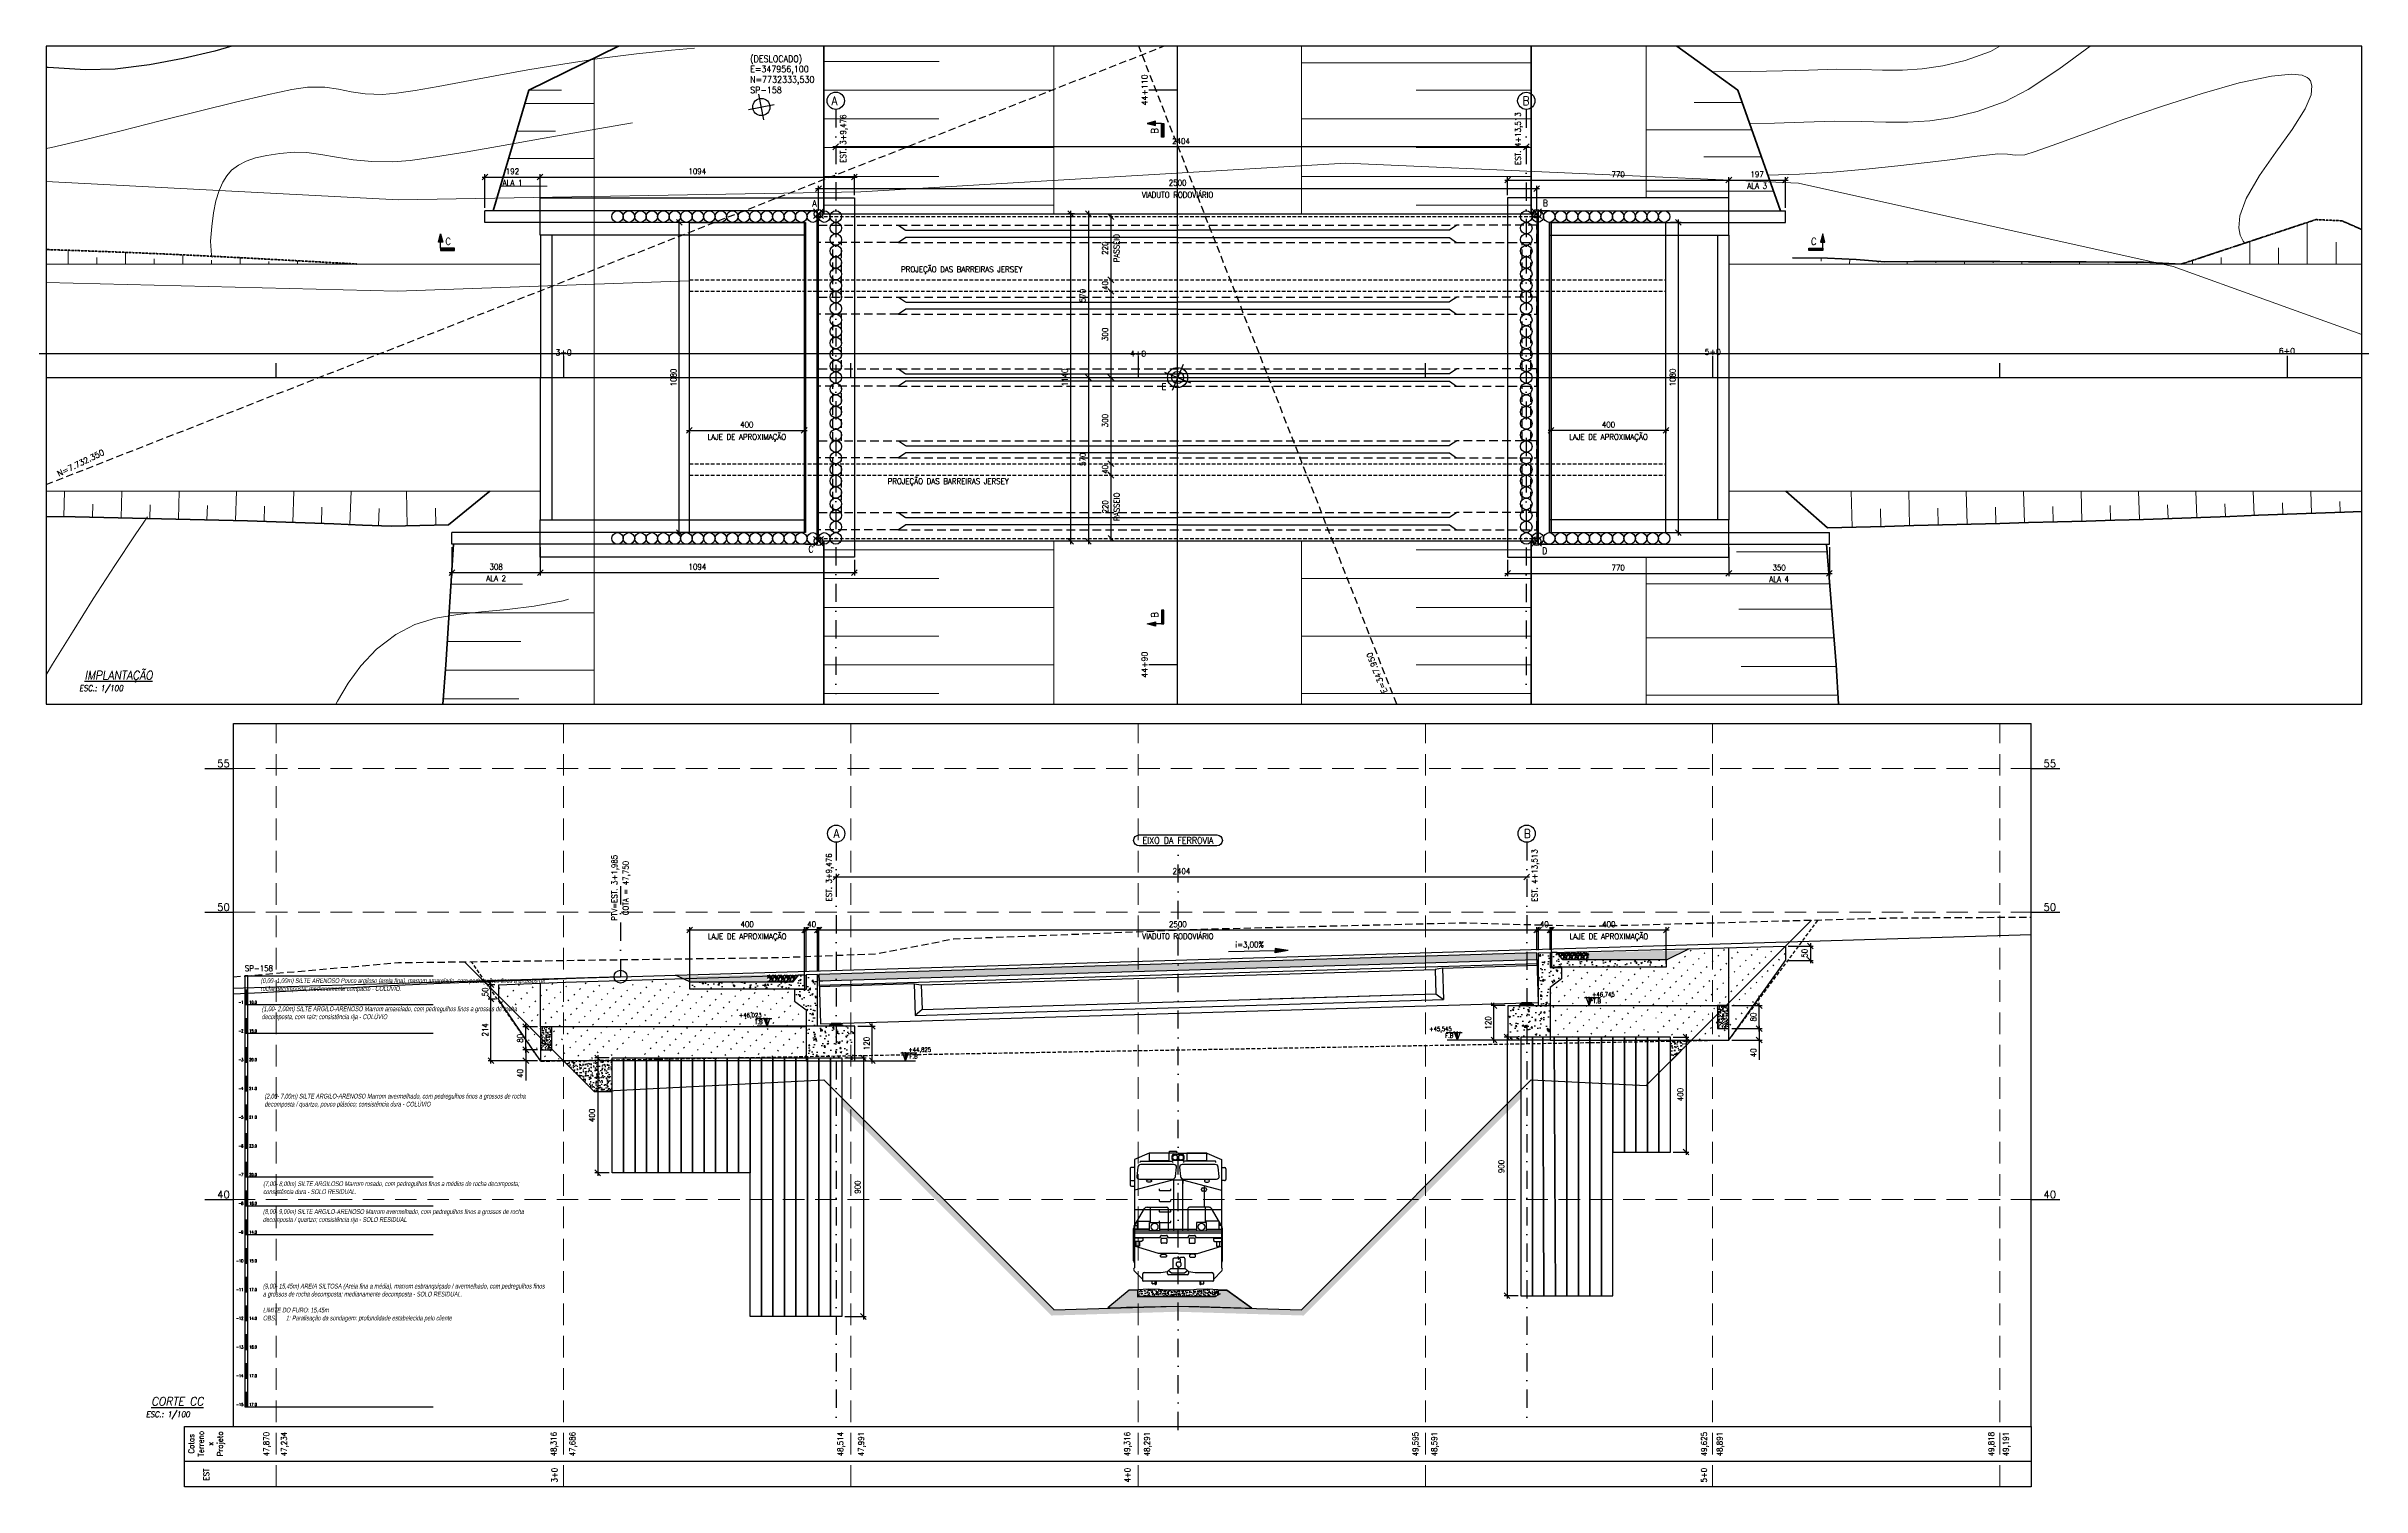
# Model space of a CAD drawing. Header units: millimetres. Extents: x 2500 to 83100, y 8270 to 58400.
import ezdxf
from ezdxf.enums import TextEntityAlignment as Align

# ---------------------------------------------------------------- set-up
doc = ezdxf.new("R2010")
doc.units = ezdxf.units.MM
for name, pattern in [('CONTINUO', [0]), ('DASHDOT', [25.4, 12.7, -6.35, 0, -6.35]), ('DASHED2', [0.375, 0.25, -0.125]), ('HIDDEN', [0.375, 0.25, -0.125]), ('HIDDEN2', [4.7625, 3.175, -1.5875])]:
    doc.linetypes.add(name, pattern=pattern)
for name, color, linetype in [('03', 3, 'Continuous'), ('04', 4, 'Continuous'), ('05', 5, 'Continuous'), ('07', 7, 'Continuous'), ('08', 8, 'Continuous'), ('09', 9, 'Continuous'), ('7', 7, 'Continuous'), ('aux_lines', 30, 'Continuous'), ('BEST', 2, 'Continuous'), ('BFE', 7, 'Continuous'), ('BLCP4', 4, 'Continuous'), ('Cortes_05', 5, 'Continuous'), ('COTAS_07', 7, 'Continuous'), ('Eixo_03', 3, 'Continuous'), ('Eixo_04', 4, 'Continuous'), ('Eixo_05', 5, 'Continuous'), ('Eixo_07', 7, 'Continuous'), ('Eixo_08', 8, 'Continuous'), ('ENCONTRO_04', 4, 'Continuous'), ('EST-CONC-ENCONTRO_08', 8, 'Continuous'), ('EST-CONC-LONGARINAS_08', 8, 'Continuous'), ('EST-CONC_04', 4, 'Continuous'), ('EST-CONC_05', 5, 'Continuous'), ('ESTACAS_08', 8, 'Continuous'), ('Ferrovia_08', 8, 'Continuous'), ('Geotécnico_04', 4, 'Continuous'), ('GREIDE TP._02', 2, 'Continuous'), ('HAT', 5, 'Continuous'), ('Lançamento_04', 4, 'Continuous'), ('Locação_03', 3, 'Continuous'), ('MISCELANEAID_03', 3, 'Continuous'), ('Notas_03', 3, 'Continuous'), ('Nível_04', 4, 'Continuous'), ('Nível_07', 7, 'Continuous'), ('R-100', 4, 'Continuous'), ('R-80', 2, 'Continuous'), ('REF-GEOM_08', 8, 'Continuous'), ('SPT_03', 3, 'Continuous'), ('SPT_04', 4, 'Continuous'), ('SPT_05', 5, 'Continuous'), ('SPT_07', 7, 'Continuous'), ('SPT_08', 8, 'Continuous'), ('Terreno_09', 9, 'Continuous'), ('Títulos_05', 5, 'Continuous'), ('VMA', 8, 'Continuous'), ('VR80', 2, 'Continuous')]:
    doc.layers.add(name, color=color, linetype=linetype)
for name, color, linetype, lineweight in [('BBAN', 7, 'Continuous', 9), ('BBOP', 7, 'Continuous', 20), ('BCO', 3, 'Continuous', 30), ('BGRD', 10, 'Continuous', 30), ('BHA', 253, 'Continuous', 20), ('BHARAT', 8, 'Continuous', 9), ('BHARCO', 8, 'Continuous', 9), ('CT1', 7, 'HIDDEN2', 5), ('VCAES', 36, 'Continuous', 20), ('VCATE', 101, 'HIDDEN', 20), ('VCI_MDT_VFLS', 8, 'Continuous', 15), ('VCM_MDT_VFLS', 8, 'Continuous', 25)]:
    doc.layers.add(name, color=color, linetype=linetype, lineweight=lineweight)
doc.styles.add('R 1.20 (1-75)', font='romans.shx', dxfattribs={"width": 0.9, "height": 180})
doc.styles.add('R 1.5 (1-100)', font='romans.shx', dxfattribs={"width": 0.9, "height": 300})
doc.styles.add('R 1.50 (1-75)', font='romans.shx', dxfattribs={"width": 0.9, "height": 225})
doc.styles.add('R100', font='simplex.shx', dxfattribs={"height": 2.5})
doc.styles.add('R80', font='simplex.shx')
doc.styles.add('Ri 1.50 (1-100)', font='romans.shx', dxfattribs={"width": 0.9, "oblique": 10, "height": 300})
doc.styles.add('Romans', font='romans.shx', dxfattribs={"width": 0.9, "height": 200})
doc.styles.add('SPT_data', font='romans.shx', dxfattribs={"width": 0.9, "height": 100})
doc.styles.add('SPT_title', font='romans.shx', dxfattribs={"width": 0.9, "height": 200})
doc.dimstyles.new('C 1-100 (1-100)', dxfattribs={"dimscale": 100, "dimtxt": 200, "dimasz": 2, "dimexe": 1, "dimexo": 1, "dimgap": 1, "dimtad": 1, "dimdec": 0, "dimlfac": 0.1, "dimzin": 0, "dimdsep": 46, "dimtxsty": 'Romans', "dimblk1": 'OBLIQUE', "dimblk2": 'OBLIQUE', "dimsah": 1, "dimcen": 2, "dimdle": 1, "dimclrd": 7, "dimclre": 7, "dimclrt": 2, "dimazin": 2, "dimtfac": 1, "dimtdec": 0, "dimtmove": 0, "dimatfit": 3, "dimfxl": 0, "dimfrac": 1, "dimarcsym": 0})
pattern_1 = [(45, (-355486.2, -5335.76), (-282.8427, 282.8427), [40, -240])]
pattern_2 = [(50, (-355486.2, -5335.76), (546.554, -47.81726), [57.15, -628.65]), (355, (-355486.2, -5335.76), (-105.7303, 573.1705), [45.72, -502.92175]), (100.45144, (-355440.65, -5339.75), (440.82374, 525.35326), [48.57, -534.2707]), (46.1842, (-355486.2, -5183.36), (813.2371, -126.127), [85.725, -942.975]), (96.63556, (-355418.4, -5193.9), (712.2124, 742.2784), [72.855, -801.4068]), (351.18415, (-355486.2, -5183.4), (712.2124, 742.2784), [68.5799, -754.3792]), (21, (-355410, -5221.46), (454.84317, -306.7956), [57.15, -628.65]), (326, (-355410, -5221.46), (185.4061, 552.5639), [45.72, -502.92]), (71.45144, (-355372.1, -5247.03), (640.24926, 245.7683), [48.57, -534.2698]), (37.5, (-355486.2, -5335.76), (9.26581, 253.66512), [0, -496.824, 0, -510.54, 0, -504.825]), (7.5, (-355486.2, -5335.76), (200.45899, 300.54172), [0, -291.084, 0, -485.394, 0, -192.405]), (327.5, (-355656.13, -5335.76), (406.77179, -17.18623), [0, -190.5, 0, -594.36, 0, -788.67]), (317.5, (-355732.33, -5335.76), (444.38754, 76.27947), [0, -247.65, 0, -394.716, 0, -560.07])]
pattern_3 = [(228.012787, (59838.206, 26220.65), (-1625.600003, -1828.7999974), [27.3377, -2706.4387]), (184.96974, (59819.918, 26200.33), (2438.3999993, 203.200008), [46.9124, -4644.3239]), (132.510447, (59773.182, 26196.266), (2031.9999975, -2235.2000023), [33.0785, -3274.7778]), (267.27369, (59693.934, 26145.466), (203.2000066, 4063.9999997), [42.7204, -4229.315]), (292.833654, (59691.902, 26102.794), (-1015.9999964, 2438.4000015), [41.8907, -4147.1846]), (357.27369, (59708.158, 26064.186), (-4063.9999997, 203.2000066), [42.7204, -4229.315]), (37.69424, (59750.83, 26062.154), (-2641.600003, -2031.9999962), [56.4955, -5593.0492]), (72.255328, (59795.534, 26096.698), (1422.4000071, 4470.3999977), [53.3376, -5280.4205]), (121.429566, (59811.79, 26147.498), (-1625.5999962, 2641.6000023), [42.865, -4243.6437]), (175.23636, (59789.438, 26184.074), (2235.2, -203.200004), [48.9371, -2397.915]), (222.397438, (59740.67, 26188.138), (-2438.4000033, -2235.1999964), [63.2862, -6265.3418]), (138.814075, (59895.102, 26143.434), (-1422.399998, 1219.200002), [21.6004, -2138.4453]), (171.469234, (59878.846, 26157.658), (2641.5999995, -406.4000035), [41.0946, -4068.3711]), (225, (59838.2, 26163.75), (-3e-07, -203.2), [28.7367, -258.6314]), (203.19859, (59823.982, 26188.138), (1016, 406.399998), [15.4753, -1532.0498]), (291.80141, (59809.758, 26182.04), (-203.2, 609.6), [21.8852, -1072.3802]), (30.96376, (59817.886, 26161.722), (609.6, 406.4), [35.5456, -1149.3039]), (161.56505, (59848.366, 26180.01), (406.4, -203.2), [25.703, -616.8718]), (16.38954, (59691.902, 26182.042), (2032.000001, 609.599997), [36.007, -3564.7061]), (70.346176, (59726.446, 26192.202), (-812.8000035, -2235.199999), [30.2079, -2990.5773]), (293.19859, (59848.366, 26220.65), (-406.399998, 1016), [30.9504, -1516.5747]), (343.61046, (59860.558, 26192.202), (-2031.999999, 609.600003), [36.007, -3564.7061]), (339.443955, (59691.902, 26056.058), (-1016, 406.400002), [34.7228, -1701.4187]), (294.77514, (59724.414, 26043.866), (-1015.999998, 2235.200001), [29.0938, -2880.2875]), (66.80141, (59850.398, 26017.45), (406.400001, 1016), [30.9504, -1516.5747]), (17.354025, (59862.59, 26045.898), (-2641.600001, -812.799996), [34.0626, -3372.1901]), (69.443955, (59750.83, 26017.45), (-406.400002, -1016), [17.3614, -1718.7802]), (101.30993, (59838.206, 26017.45), (-203.2, 812.8), [10.3612, -1025.7596]), (165.96376, (59836.174, 26027.61), (609.6, -203.2), [41.8907, -795.9244]), (186.009006, (59795.534, 26037.77), (2032.0000003, 203.199997), [38.8214, -3843.3092]), (303.69007, (59817.886, 26143.434), (-203.2, 406.4), [29.3059, -703.3421]), (353.157227, (59834.142, 26119.05), (3454.3999994, -406.400005), [51.1645, -5065.2807]), (60.945396, (59884.942, 26112.954), (-812.800002, -1422.399999), [20.9207, -2071.1514]), (90, (59895.1, 26131.24), (-203.2, 203.2), [12.192, -191.008]), (120.256437, (59791.47, 26043.866), (812.799998, -1422.400001), [28.2294, -2794.7153]), (48.012787, (59777.246, 26068.25), (1625.600003, 1828.7999974), [54.6754, -2679.101]), (360, (59813.82, 26108.89), (203.2, 203.2), [52.832, -150.368]), (325.304846, (59866.654, 26108.89), (2031.9999986, -1422.400002), [32.1288, -3180.7453]), (254.0546, (59893.07, 26090.602), (-203.200001, -812.8), [29.5863, -1449.732]), (207.645975, (59884.942, 26062.154), (-3860.8000032, -2031.999994), [48.1716, -4768.9972]), (175.426079, (59842.27, 26039.802), (-2641.5999997, 203.200004), [50.9624, -5045.2677])]
pattern_4 = [(228.01279, (85836.261, 26993.173), (-1625.600003, -1828.7999974), [27.3377, -2706.4387]), (184.96974, (85817.9735, 26972.853), (2438.3999993, 203.200008), [46.9124, -4644.3239]), (132.510447, (85771.237, 26968.789), (2031.9999975, -2235.2000023), [33.0785, -3274.7778]), (267.27369, (85691.9895, 26917.989), (203.2000066, 4063.9999997), [42.7204, -4229.315]), (292.833654, (85689.957, 26875.317), (-1015.9999964, 2438.4000015), [41.8907, -4147.1846]), (357.27369, (85706.2135, 26836.709), (-4063.9999997, 203.2000066), [42.7204, -4229.315]), (37.69424, (85748.8855, 26834.6766), (-2641.600003, -2031.9999962), [56.4955, -5593.0492]), (72.255328, (85793.5895, 26869.2206), (1422.4000071, 4470.3999977), [53.3376, -5280.4205]), (121.429566, (85809.8455, 26920.021), (-1625.5999962, 2641.6000023), [42.865, -4243.6437]), (175.23636, (85787.493, 26956.597), (2235.2, -203.200004), [48.9371, -2397.915]), (222.397438, (85738.7255, 26960.6606), (-2438.4000033, -2235.1999964), [63.2862, -6265.3418]), (138.814075, (85893.157, 26915.957), (-1422.399998, 1219.200002), [21.6004, -2138.4453]), (171.469234, (85876.901, 26930.181), (2641.5999995, -406.4000035), [41.0946, -4068.3711]), (225, (85836.26, 26936.28), (-3e-07, -203.2), [28.7367, -258.6314]), (203.19859, (85822.037, 26960.66), (1016, 406.399998), [15.4753, -1532.0498]), (291.80141, (85807.813, 26954.565), (-203.2, 609.6), [21.8852, -1072.3802]), (30.96376, (85815.94, 26934.245), (609.6, 406.4), [35.5456, -1149.3039]), (161.56505, (85846.42, 26952.53), (406.4, -203.2), [25.703, -616.8718]), (16.38954, (85689.957, 26954.565), (2032.000001, 609.599997), [36.007, -3564.7061]), (70.346176, (85724.501, 26964.725), (-812.8000035, -2235.199999), [30.2079, -2990.5773]), (293.19859, (85846.421, 26993.173), (-406.399998, 1016), [30.9504, -1516.5747]), (343.61046, (85858.613, 26964.725), (-2031.999999, 609.600003), [36.007, -3564.7061]), (339.443955, (85689.957, 26828.58), (-1016, 406.400002), [34.7228, -1701.4187]), (294.77514, (85722.47, 26816.389), (-1015.999998, 2235.200001), [29.0938, -2880.2875]), (66.80141, (85848.453, 26789.973), (406.400001, 1016), [30.9504, -1516.5747]), (17.354025, (85860.645, 26818.42), (-2641.600001, -812.799996), [34.0626, -3372.1901]), (69.443955, (85748.885, 26789.973), (-406.400002, -1016), [17.3614, -1718.7802]), (101.30993, (85836.26, 26789.973), (-203.2, 812.8), [10.3612, -1025.7596]), (165.96376, (85834.23, 26800.133), (609.6, -203.2), [41.8907, -795.9244]), (186.009006, (85793.59, 26810.293), (2032.0000003, 203.199997), [38.8214, -3843.3092]), (303.69007, (85815.94, 26915.957), (-203.2, 406.4), [29.3059, -703.3421]), (353.157227, (85832.1975, 26891.5726), (3454.3999994, -406.400005), [51.1645, -5065.2807]), (60.945396, (85882.997, 26885.477), (-812.800002, -1422.399999), [20.9207, -2071.1514]), (90, (85893.16, 26903.76), (-203.2, 203.2), [12.192, -191.008]), (120.256437, (85789.525, 26816.389), (812.799998, -1422.400001), [28.2294, -2794.7153]), (48.01279, (85775.301, 26840.773), (1625.600003, 1828.7999974), [54.6754, -2679.101]), (360, (85811.88, 26881.41), (203.2, 203.2), [52.832, -150.368]), (325.304846, (85864.71, 26881.413), (2031.9999986, -1422.400002), [32.1288, -3180.7453]), (254.0546, (85891.125, 26863.125), (-203.2, -812.8), [29.5863, -1449.732]), (207.645975, (85882.9975, 26834.677), (-3860.8000032, -2031.999994), [48.1716, -4768.9972]), (175.42608, (85840.3255, 26812.3246), (-2641.5999997, 203.200004), [50.9624, -5045.2677])]

# ---------------------------------------------------------------- blocks, each defined once
blk = doc.blocks.new('LOCOMOTIVA')
at = {"layer": 'Ferrovia_08', "color": 252}
for p, q in [((-0.71, 4.053), (-0.82, 4.053)), ((-0.2, 4.552), (-0.71, 4.328)), ((-0.71, 4.328), (-0.71, 0.559)), ((-0.598, 4.066), (-0.638, 3.734)), ((-0.522, 4.226), (-0.522, 4.249)), ((-0.502, 4.267), (0.585, 4.267)), ((0.65, 4.155), (-0.498, 4.155)), ((0.8, 4.552), (-0.2, 4.552)), ((0.49, 4.552), (-0.2, 4.552)), ((-0.2, 4.552), (-0.2, 4.298)), ((-0.2, 4.298), (0.49, 4.298)), ((0.49, 4.298), (0.49, 4.552)), ((0.501, 4.552), (0.501, 4.623)), ((0.501, 4.623), (0.743, 4.623)), ((0.593, 4.342), (0.593, 4.457)), ((0.605, 4.249), (0.605, 4.226)), ((0.643, 4.501), (0.957, 4.501)), ((0.957, 4.298), (0.643, 4.298)), ((0.71, 3.738), (0.75, 4.066)), ((0.743, 4.623), (0.743, 4.552)), ((0.8, 4.552), (1.8, 4.552)), ((0.85, 4.066), (0.89, 3.734)), ((2.098, 4.155), (0.95, 4.155)), ((0.995, 4.249), (0.995, 4.226)), ((1.007, 4.457), (1.007, 4.342)), ((2.102, 4.267), (1.015, 4.267)), ((1.8, 4.552), (1.11, 4.552)), ((1.11, 4.552), (1.11, 4.298)), ((1.11, 4.298), (1.8, 4.298)), ((1.8, 4.298), (1.8, 4.552)), ((1.8, 4.552), (2.31, 4.328)), ((2.122, 4.226), (2.122, 4.249)), ((2.238, 3.738), (2.198, 4.066)), ((2.31, 4.328), (2.31, 0.559)), ((2.31, 4.053), (2.42, 4.053)), ((-0.87, 4.009), (-0.87, 3.639)), ((-0.87, 3.639), (-0.87, 3.446)), ((-0.82, 3.595), (-0.71, 3.595)), ((-0.82, 3.401), (-0.71, 3.401)), ((0.645, 3.625), (-0.71, 3.259)), ((-0.538, 3.646), (0.61, 3.649)), ((0.145, 3.305), (0.145, 3.266)), ((0.165, 3.249), (0.527, 3.249)), ((0.547, 3.266), (0.547, 3.305)), ((0.645, 3.625), (0.645, 1.843)), ((0.645, 3.625), (0.955, 3.625)), ((0.955, 3.625), (0.955, 1.843)), ((0.955, 3.625), (2.31, 3.259)), ((0.972, 3.615), (0.972, 3.491)), ((0.99, 3.646), (2.139, 3.649)), ((1.616, 3.273), (1.616, 3.296)), ((1.666, 3.34), (1.739, 3.34)), ((1.739, 3.228), (1.666, 3.228)), ((1.708, 3.422), (1.708, 2.668)), ((1.789, 3.296), (1.789, 3.273)), ((2.42, 3.595), (2.31, 3.595)), ((2.47, 4.009), (2.47, 3.639)), ((-0.722, 2.016), (-0.366, 2.622)), ((2.31, 2.577), (-0.71, 2.577)), ((-0.279, 2.668), (0.405, 2.668)), ((-0.154, 2.139), (-0.154, 2.668)), ((0.145, 2.928), (0.145, 2.89)), ((0.145, 2.561), (0.145, 2.523)), ((0.165, 2.872), (0.527, 2.872)), ((0.165, 2.505), (0.527, 2.505)), ((0.455, 2.624), (0.455, 1.843)), ((0.547, 2.89), (0.547, 2.928)), ((0.547, 2.523), (0.547, 2.561)), ((1.145, 2.624), (1.145, 1.843)), ((1.879, 2.668), (1.195, 2.668)), ((1.754, 2.139), (1.754, 2.668)), ((2.322, 2.016), (1.966, 2.622)), ((-0.745, 0.809), (-0.745, 1.934)), ((-0.71, 2.037), (-0.62, 2.037)), ((-0.189, 1.904), (-0.71, 1.904)), ((-0.71, 1.904), (-0.189, 1.904)), ((-0.71, 1.843), (0.8, 1.843)), ((0.8, 1.772), (-0.71, 1.772)), ((-0.71, 1.619), (0.191, 1.619)), ((-0.62, 2.19), (-0.62, 1.904)), ((-0.62, 2.19), (-0.154, 2.19)), ((-0.189, 2.139), (0.156, 2.139)), ((-0.189, 1.843), (-0.189, 2.139)), ((0.156, 1.843), (-0.189, 1.843)), ((0.145, 2.195), (0.145, 2.156)), ((0.156, 2.139), (0.156, 1.843)), ((0.156, 1.904), (1.444, 1.904)), ((0.165, 2.139), (0.527, 2.139)), ((0.191, 1.619), (0.191, 1.664)), ((0.221, 1.691), (0.402, 1.691)), ((0.432, 1.664), (0.432, 1.619)), ((0.432, 1.619), (0.8, 1.619)), ((0.547, 2.156), (0.547, 2.195)), ((0.8, 1.843), (2.31, 1.843)), ((2.31, 1.772), (0.8, 1.772)), ((0.8, 1.619), (1.168, 1.619)), ((1.168, 1.619), (1.168, 1.664)), ((1.198, 1.691), (1.379, 1.691)), ((1.409, 1.664), (1.409, 1.619)), ((1.409, 1.619), (2.31, 1.619)), ((1.789, 2.139), (1.444, 2.139)), ((1.444, 2.139), (1.444, 1.843)), ((1.444, 1.843), (1.789, 1.843)), ((2.22, 2.19), (1.754, 2.19)), ((1.789, 1.843), (1.789, 2.139)), ((1.789, 1.904), (2.31, 1.904)), ((2.03, 1.589), (2.03, 1.619)), ((2.22, 2.19), (2.22, 1.904)), ((2.31, 2.037), (2.22, 2.037)), ((2.345, 0.809), (2.345, 1.934)), ((-0.43, 1.589), (-0.71, 1.589)), ((-0.476, 1.477), (-0.71, 1.477)), ((0.122, 1.059), (-0.71, 1.31)), ((-0.66, 1.312), (-0.66, 1.477)), ((-0.536, 1.312), (-0.66, 1.312)), ((-0.536, 1.477), (-0.536, 1.312)), ((-0.43, 1.517), (-0.476, 1.477)), ((-0.43, 1.589), (-0.43, 1.517)), ((0.8, 1.059), (0.122, 1.059)), ((0.191, 0.998), (0.237, 1.039)), ((0.191, 0.957), (0.191, 0.998)), ((0.214, 0.937), (0.191, 0.957)), ((0.208, 1.442), (0.208, 1.562)), ((0.294, 0.937), (0.214, 0.937)), ((0.237, 1.039), (0.294, 1.039)), ((0.238, 1.589), (0.385, 1.589)), ((0.385, 1.416), (0.238, 1.416)), ((0.294, 1.039), (0.352, 1.039)), ((0.375, 0.937), (0.294, 0.937)), ((0.352, 1.039), (0.398, 0.998)), ((0.398, 0.957), (0.375, 0.937)), ((0.398, 0.998), (0.398, 0.957)), ((0.415, 1.562), (0.415, 1.442)), ((0.616, 0.852), (0.616, 0.54)), ((0.825, 0.896), (0.666, 0.896)), ((0.8, 1.059), (1.478, 1.059)), ((0.8, 0.855), (0.866, 0.914)), ((0.877, 0.868), (0.861, 0.883)), ((0.892, 0.743), (0.892, 0.837)), ((0.901, 0.927), (0.991, 0.927)), ((1.041, 0.882), (1.041, 0.54)), ((1.185, 1.562), (1.185, 1.442)), ((1.248, 1.039), (1.202, 0.998)), ((1.202, 0.998), (1.202, 0.957)), ((1.202, 0.957), (1.225, 0.937)), ((1.362, 1.589), (1.215, 1.589)), ((1.215, 1.416), (1.362, 1.416)), ((1.225, 0.937), (1.306, 0.937)), ((1.306, 1.039), (1.248, 1.039)), ((1.363, 1.039), (1.306, 1.039)), ((1.306, 0.937), (1.386, 0.937)), ((1.409, 0.998), (1.363, 1.039)), ((1.386, 0.937), (1.409, 0.957)), ((1.392, 1.442), (1.392, 1.562)), ((1.409, 0.957), (1.409, 0.998)), ((1.478, 1.059), (2.31, 1.31)), ((2.03, 1.589), (2.31, 1.589)), ((2.03, 1.589), (2.03, 1.517)), ((2.03, 1.517), (2.076, 1.477)), ((2.076, 1.477), (2.31, 1.477)), ((2.136, 1.477), (2.136, 1.312)), ((2.136, 1.312), (2.26, 1.312)), ((2.26, 1.312), (2.26, 1.477)), ((-0.727, 0.459), (-0.43, 0.151)), ((-0.71, 0.74), (-0.721, 0.751)), ((-0.43, 0.109), (-0.43, 0.353)), ((0.8, 0.092), (-0.41, 0.092)), ((-0.38, 0.397), (0.202, 0.397)), ((-0.097, 0.009), (-0.097, 0.092)), ((0, 0), (-0.09, 0.003)), ((0, 0), (0, 0.092)), ((0, -0.011), (0, 0)), ((0.036, 0.092), (0.036, -0.011)), ((0.202, 0.397), (0.432, 0.438)), ((0.432, 0.438), (0.547, 0.54)), ((0.432, 0.36), (0.432, 0.438)), ((0.465, 0.467), (0.57, 0.387)), ((0.8, 0.316), (0.482, 0.316)), ((0.547, 0.54), (0.8, 0.54)), ((0.57, 0.387), (0.8, 0.387)), ((0.731, 0.705), (0.731, 0.67)), ((0.751, 0.741), (0.746, 0.736)), ((0.746, 0.639), (0.793, 0.597)), ((0.86, 0.754), (0.786, 0.754)), ((0.8, 0.54), (1.053, 0.54)), ((0.8, 0.387), (1.03, 0.387)), ((1.118, 0.316), (0.8, 0.316)), ((2.01, 0.092), (0.8, 0.092)), ((0.864, 0.597), (0.9, 0.629)), ((0.9, 0.736), (0.895, 0.741)), ((0.915, 0.66), (0.915, 0.705)), ((1.03, 0.387), (1.135, 0.467)), ((1.053, 0.54), (1.168, 0.438)), ((1.168, 0.438), (1.398, 0.397)), ((1.168, 0.438), (1.168, 0.36)), ((1.398, 0.397), (1.98, 0.397)), ((1.564, 0.092), (1.564, -0.011)), ((1.6, 0), (1.6, 0.092)), ((1.6, 0), (1.69, 0.003)), ((1.6, -0.011), (1.6, 0)), ((1.697, 0.009), (1.697, 0.092)), ((2.327, 0.459), (2.03, 0.151)), ((2.03, 0.353), (2.03, 0.109)), ((2.31, 0.74), (2.321, 0.751))]:
    blk.add_line(p, q, dxfattribs=at)
for centre, major_axis, ratio, start_param, end_param in [((-0.82, 4.009), (0.05, 0), 0.886, 1.570796, 3.141593), ((-0.498, 4.066), (0.1, 0), 0.886, 1.570796, 3.141593), ((-0.502, 4.249), (0.02, 0), 0.886, 1.570796, 3.141593), ((0.585, 4.249), (-0.02, 0), 0.886, 3.141593, 4.712389), ((0.643, 4.457), (-0.05, 0), 0.886, 4.712389, 6.283185), ((0.643, 4.342), (-0.05, 0), 0.886, 0, 1.570796), ((0.697, 4.399), (-0.09, 0), 0.886, 3.141593, 9.424778), ((0.65, 4.066), (-0.1, 0), 0.886, 3.141593, 4.712389), ((0.903, 4.399), (-0.09, 0), 0.886, 3.141593, 9.424778), ((0.95, 4.066), (0.1, 0), 0.886, 1.570796, 3.141593), ((0.957, 4.457), (0.05, 0), 0.886, 0, 1.570796), ((0.957, 4.342), (0.05, 0), 0.886, 4.712389, 6.283185), ((1.015, 4.249), (0.02, 0), 0.886, 1.570796, 3.141593), ((2.098, 4.066), (-0.1, 0), 0.886, 3.141593, 4.712389), ((2.102, 4.249), (-0.02, 0), 0.886, 3.141593, 4.712389), ((2.42, 4.009), (-0.05, 0), 0.886, 3.141593, 4.712389), ((-0.82, 3.639), (0.05, 0), 0.886, 3.141593, 4.712389), ((-0.82, 3.446), (0.05, 0), 0.886, 3.141593, 4.712389), ((-0.538, 3.734), (0.1, 0), 0.886, 3.141593, 4.71519), ((-0.208, 3.585), (0.0891, 0), 0.526464, 3.141593, 9.424778), ((0.165, 3.266), (-0.02, 0), 0.886, 0, 1.570796), ((0.527, 3.266), (0.02, 0), 0.886, -1.570796, 0), ((0.61, 3.738), (-0.1, 0), 0.886, 1.573597, 3.141593), ((0.99, 3.734), (0.1, 0), 0.886, 3.141593, 4.71519), ((1.666, 3.296), (-0.05, 0), 0.886, 4.712389, 6.283185), ((1.666, 3.273), (-0.05, 0), 0.886, 0, 1.570796), ((1.739, 3.296), (0.05, 0), 0.886, 0, 1.570796), ((1.739, 3.273), (-0.05, 0), 0.886, 1.570796, 3.141593), ((2.138, 3.738), (-0.1, 0), 0.886, 1.573597, 3.141593), ((2.42, 3.639), (-0.05, 0), 0.886, 1.570796, 3.141593), ((-0.279, 2.58), (-0.1, 0), 0.886, -1.570796, -0.501604), ((0.165, 2.89), (0.02, 0), 0.886, 3.141593, 4.712389), ((0.165, 2.523), (0.02, 0), 0.886, 3.141593, 4.712389), ((0.405, 2.624), (-0.05, 0), 0.886, 3.141593, 4.712389), ((0.527, 2.89), (0.02, 0), 0.886, -1.570796, 0), ((0.527, 2.523), (0.02, 0), 0.886, -1.570796, 0), ((1.195, 2.624), (0.05, 0), 0.886, 1.570796, 3.141593), ((1.879, 2.58), (-0.1, 0), 0.886, 3.643197, 4.712389), ((-0.545, 1.934), (0.2, 0), 0.886, 2.662049, 3.141593), ((-0.016, 1.991), (-0.13, 0), 0.886, 3.141593, 9.424778), ((0.165, 2.156), (-0.02, 0), 0.886, 0, 1.570796), ((0.221, 1.664), (-0.03, 0), 0.886, 4.712389, 6.283185), ((0.402, 1.664), (-0.03, 0), 0.886, 3.141593, 4.712389), ((0.527, 2.156), (0.02, 0), 0.886, -1.570796, 0), ((1.198, 1.664), (-0.03, 0), 0.886, 4.712389, 6.283185), ((1.379, 1.664), (-0.03, 0), 0.886, 3.141593, 4.712389), ((1.616, 1.991), (-0.13, 0), 0.886, 3.141593, 9.424778), ((2.145, 1.934), (0.2, 0), 0.886, 0, 0.479544), ((-0.645, 0.809), (-0.1, 0), 0.886, 0, 0.706728), ((0.238, 1.562), (-0.03, 0), 0.886, 4.712389, 6.283185), ((0.238, 1.442), (-0.03, 0), 0.886, 0, 1.570796), ((0.385, 1.562), (0.03, 0), 0.886, 0, 1.570796), ((0.385, 1.442), (0.03, 0), 0.886, 4.712389, 6.283185), ((0.666, 0.852), (-0.05, 0), 0.886, 4.712389, 6.283185), ((0.825, 0.852), (-0.05, 0), 0.886, 3.926991, 4.712389), ((0.901, 0.882), (-0.05, 0), 0.886, -1.570796, -0.785398), ((0.842, 0.837), (0.05, 0), 0.886, 0, 0.785398), ((0.991, 0.882), (0.05, 0), 0.886, 0, 1.570796), ((1.215, 1.562), (-0.03, 0), 0.886, 4.712389, 6.283185), ((1.215, 1.442), (-0.03, 0), 0.886, 0, 1.570796), ((1.362, 1.562), (0.03, 0), 0.886, 0, 1.570796), ((1.362, 1.442), (0.03, 0), 0.886, 4.712389, 6.283185), ((2.245, 0.809), (-0.1, 0), 0.886, 2.434865, 3.141593), ((-0.67, 0.503), (0.075, 0), 0.886, 2.133298, 3.849256), ((-0.38, 0.353), (-0.05, 0), 0.886, 4.712389, 6.283185), ((-0.41, 0.109), (-0.02, 0), 0.886, 0, 1.570796), ((-0.09, 0.009), (0.00636, 0), 0.886, 3.141593, 4.714787), ((0.482, 0.36), (-0.05, 0), 0.886, 0, 1.570796), ((0.781, 0.705), (0.05, 0), 0.886, 2.356194, 3.141593), ((0.781, 0.67), (-0.05, 0), 0.886, 0, 0.785398), ((0.786, 0.709), (-0.05, 0), 0.886, 4.712389, 5.497787), ((0.829, 0.628), (0.05, 0), 0.886, 3.926991, 5.497787), ((0.86, 0.709), (-0.05, 0), 0.886, 3.926991, 4.712389), ((0.865, 0.705), (-0.05, 0), 0.886, 3.141593, 3.926991), ((0.865, 0.66), (-0.05, 0), 0.886, 2.356194, 3.141593), ((1.118, 0.36), (0.05, 0), 0.886, 4.712389, 6.283185), ((1.69, 0.009), (-0.00636, 0), 0.886, 1.568398, 3.141593), ((1.98, 0.353), (0.05, 0), 0.886, 0, 1.570796), ((2.01, 0.109), (0.02, 0), 0.886, 4.712389, 6.283185), ((2.27, 0.503), (0.075, 0), 0.886, -0.707664, 1.008295), ((0.018, -0.011), (0.0181, 0), 0.886, 3.141593, 6.283185), ((1.582, -0.011), (-0.0181, 0), 0.886, 0, 3.141593)]:
    blk.add_ellipse(centre, major_axis=major_axis, ratio=ratio, start_param=start_param, end_param=end_param, dxfattribs=at)
at = {"layer": 'Ferrovia_08', "color": 252, "extrusion": (0, 0, -1)}
blk.add_ellipse((1.808, 3.585), major_axis=(-0.0891, 0), ratio=0.526464, start_param=3.141593, end_param=9.424778, dxfattribs=at)
blk = doc.blocks.new('ap de apoio')
at = {"layer": 'HAT'}
blk.add_hatch(color=256, dxfattribs=at).paths.add_polyline_path([(349557.1, 7725408.851), (349557.1, 7725408.804), (349557.45, 7725408.804), (349557.45, 7725408.851)])
at = {"linetype": 'CONTINUO'}
for p, q in [((349557.05, 7725408.804), (349557.5, 7725408.804)), ((349557.05, 7725408.753), (349557.05, 7725408.804)), ((349557.5, 7725408.753), (349557.05, 7725408.753)), ((349557.5, 7725408.804), (349557.5, 7725408.753))]:
    blk.add_line(p, q, dxfattribs=at)
blk.add_lwpolyline([(349557.45, 7725408.851), (349557.1, 7725408.851), (349557.1, 7725408.804)], dxfattribs=at)
at = {"layer": '7', "lineweight": -3}
blk.add_lwpolyline([(349557.1, 7725408.804), (349557.45, 7725408.804), (349557.45, 7725408.851), (349557.1, 7725408.851)], close=True, dxfattribs=at)
blk = doc.blocks.new('_Oblique')
at = {"color": 0, "linetype": 'ByBlock', "lineweight": -2}
blk.add_line((-0.5, -0.5), (0.5, 0.5), dxfattribs=at)
blk = doc.blocks.new('*D66')
at = {"layer": 'COTAS_07', "color": 7, "linetype": 'ByBlock', "lineweight": -2, "transparency": 16777216}
for p, q in [((29896, 29493), (54133, 29493)), ((29996, 29597), (29996, 29393))]:
    blk.add_line(p, q, dxfattribs=at)
at = {"layer": 'COTAS_07', "color": 7, "lineweight": -2, "transparency": 16777216, "xscale": 200, "yscale": 200, "zscale": 200, "rotation": 180}
blk.add_blockref('_Oblique', (29996, 29493), dxfattribs=at)
at = {"layer": 'COTAS_07', "color": 7, "lineweight": -2, "transparency": 16777216, "xscale": 200, "yscale": 200, "zscale": 200}
blk.add_blockref('_Oblique', (54033, 29493), dxfattribs=at)
at = {"layer": 'COTAS_07', "color": 2, "transparency": 16777216, "insert": (42015, 29693), "char_height": 200, "attachment_point": 5, "style": 'Romans'}
blk.add_mtext('2404', dxfattribs=at)
blk = doc.blocks.new('*D67')
at = {"layer": 'COTAS_07', "color": 7, "linetype": 'ByBlock', "lineweight": -2, "transparency": 16777216}
for p, q in [((29296, 27645), (54484, 27645)), ((29396, 26197), (29396, 27745)), ((54384, 26947), (54384, 27745))]:
    blk.add_line(p, q, dxfattribs=at)
at = {"layer": 'COTAS_07', "color": 7, "lineweight": -2, "transparency": 16777216, "xscale": 200, "yscale": 200, "zscale": 200, "rotation": 180}
blk.add_blockref('_Oblique', (29396, 27645), dxfattribs=at)
at = {"layer": 'COTAS_07', "color": 7, "lineweight": -2, "transparency": 16777216, "xscale": 200, "yscale": 200, "zscale": 200}
blk.add_blockref('_Oblique', (54384, 27645), dxfattribs=at)
at = {"layer": 'COTAS_07', "color": 2, "transparency": 16777216, "char_height": 200, "attachment_point": 5, "style": 'Romans'}
for s, insert in [('VIADUTO RODOVIÁRIO', (41890, 27426)), ('2500', (41890, 27845))]:
    blk.add_mtext(s, dxfattribs=dict(at, insert=insert))
blk = doc.blocks.new('*D68')
at = {"layer": 'COTAS_07', "color": 7, "linetype": 'ByBlock', "lineweight": -2, "transparency": 16777216}
for p, q in [((24796, 27645), (28996, 27645)), ((24896, 25689), (24896, 27745)), ((28896, 25689), (28896, 27745))]:
    blk.add_line(p, q, dxfattribs=at)
at = {"layer": 'COTAS_07', "color": 7, "lineweight": -2, "transparency": 16777216, "xscale": 200, "yscale": 200, "zscale": 200, "rotation": 180}
blk.add_blockref('_Oblique', (24896, 27645), dxfattribs=at)
at = {"layer": 'COTAS_07', "color": 7, "lineweight": -2, "transparency": 16777216, "xscale": 200, "yscale": 200, "zscale": 200}
blk.add_blockref('_Oblique', (28896, 27645), dxfattribs=at)
at = {"layer": 'COTAS_07', "color": 2, "transparency": 16777216, "char_height": 200, "attachment_point": 5, "style": 'Romans'}
for s, insert in [('LAJE DE APROXIMAÇÃO', (26896, 27393)), ('400', (26896, 27845))]:
    blk.add_mtext(s, dxfattribs=dict(at, insert=insert))
blk = doc.blocks.new('*D56')
at = {"layer": 'COTAS_07', "color": 7, "linetype": 'ByBlock', "lineweight": -2, "transparency": 16777216}
for p, q in [((54794, 27645), (58994, 27645)), ((54894, 26462), (54894, 27745)), ((58894, 26462), (58894, 27745))]:
    blk.add_line(p, q, dxfattribs=at)
at = {"layer": 'COTAS_07', "color": 7, "lineweight": -2, "transparency": 16777216, "xscale": 200, "yscale": 200, "zscale": 200, "rotation": 180}
blk.add_blockref('_Oblique', (54894, 27645), dxfattribs=at)
at = {"layer": 'COTAS_07', "color": 7, "lineweight": -2, "transparency": 16777216, "xscale": 200, "yscale": 200, "zscale": 200}
blk.add_blockref('_Oblique', (58894, 27645), dxfattribs=at)
at = {"layer": 'COTAS_07', "color": 2, "transparency": 16777216, "char_height": 200, "attachment_point": 5, "style": 'Romans'}
for s, insert in [('LAJE DE APROXIMAÇÃO', (56894, 27393)), ('400', (56894, 27845))]:
    blk.add_mtext(s, dxfattribs=dict(at, insert=insert))
blk = doc.blocks.new('*D69')
at = {"layer": 'COTAS_07', "color": 7, "linetype": 'ByBlock', "lineweight": -2, "transparency": 16777216}
for p, q in [((54346, 27645), (54945, 27645)), ((54446, 26947), (54446, 27745)), ((54845, 26957), (54845, 27745))]:
    blk.add_line(p, q, dxfattribs=at)
at = {"layer": 'COTAS_07', "color": 7, "lineweight": -2, "transparency": 16777216, "xscale": 200, "yscale": 200, "zscale": 200, "rotation": 180}
blk.add_blockref('_Oblique', (54446, 27645), dxfattribs=at)
at = {"layer": 'COTAS_07', "color": 7, "lineweight": -2, "transparency": 16777216, "xscale": 200, "yscale": 200, "zscale": 200}
blk.add_blockref('_Oblique', (54845, 27645), dxfattribs=at)
at = {"layer": 'COTAS_07', "color": 2, "transparency": 16777216, "insert": (54645, 27845), "char_height": 200, "attachment_point": 5, "style": 'Romans'}
blk.add_mtext('40', dxfattribs=at)
blk = doc.blocks.new('*D57')
at = {"layer": 'COTAS_07', "color": 7, "linetype": 'ByBlock', "lineweight": -2, "transparency": 16777216}
for p, q in [((29446, 27645), (28846, 27645)), ((28946, 26203), (28946, 27745)), ((29346, 26203), (29346, 27745))]:
    blk.add_line(p, q, dxfattribs=at)
at = {"layer": 'COTAS_07', "color": 7, "lineweight": -2, "transparency": 16777216, "xscale": 200, "yscale": 200, "zscale": 200, "rotation": 180}
blk.add_blockref('_Oblique', (28946, 27645), dxfattribs=at)
at = {"layer": 'COTAS_07', "color": 7, "lineweight": -2, "transparency": 16777216, "xscale": 200, "yscale": 200, "zscale": 200}
blk.add_blockref('_Oblique', (29346, 27645), dxfattribs=at)
at = {"layer": 'COTAS_07', "color": 2, "transparency": 16777216, "insert": (29146, 27845), "char_height": 200, "attachment_point": 5, "style": 'Romans'}
blk.add_mtext('40', dxfattribs=at)
blk = doc.blocks.new('*D70')
at = {"layer": 'COTAS_07', "color": 7, "linetype": 'ByBlock', "lineweight": -2, "transparency": 16777216}
for p, q in [((30746, 24293), (31354, 24293)), ((31254, 22993), (31254, 24393)), ((30746, 23093), (31354, 23093))]:
    blk.add_line(p, q, dxfattribs=at)
at = {"layer": 'COTAS_07', "color": 7, "lineweight": -2, "transparency": 16777216, "xscale": 200, "yscale": 200, "zscale": 200}
for p, rotation in [((31254, 24293), 90), ((31254, 23093), 270)]:
    blk.add_blockref('_Oblique', p, dxfattribs=dict(at, rotation=rotation))
at = {"layer": 'COTAS_07', "color": 2, "transparency": 16777216, "insert": (31054, 23693), "char_height": 200, "attachment_point": 5, "rotation": 90, "style": 'Romans'}
blk.add_mtext('120', dxfattribs=at)
blk = doc.blocks.new('*D71')
at = {"layer": 'COTAS_07', "color": 7, "linetype": 'ByBlock', "lineweight": -2, "transparency": 16777216}
for p, q in [((30296, 23193), (31042, 23193)), ((30942, 23293), (30942, 14093)), ((30296, 14193), (31042, 14193))]:
    blk.add_line(p, q, dxfattribs=at)
at = {"layer": 'COTAS_07', "color": 7, "lineweight": -2, "transparency": 16777216, "xscale": 200, "yscale": 200, "zscale": 200}
for p, rotation in [((30942, 23193), 90), ((30942, 14193), 270)]:
    blk.add_blockref('_Oblique', p, dxfattribs=dict(at, rotation=rotation))
at = {"layer": 'COTAS_07', "color": 2, "transparency": 16777216, "insert": (30742, 18693), "char_height": 200, "attachment_point": 5, "rotation": 90, "style": 'Romans'}
blk.add_mtext('900', dxfattribs=at)
blk = doc.blocks.new('*D72')
at = {"layer": 'COTAS_07', "color": 7, "linetype": 'ByBlock', "lineweight": -2, "transparency": 16777216}
for p, q in [((53734, 23914), (53252, 23914)), ((53352, 24014), (53352, 14814)), ((53734, 14914), (53252, 14914))]:
    blk.add_line(p, q, dxfattribs=at)
at = {"layer": 'COTAS_07', "color": 7, "lineweight": -2, "transparency": 16777216, "xscale": 200, "yscale": 200, "zscale": 200}
for p, rotation in [((53352, 23914), 90), ((53352, 14914), 270)]:
    blk.add_blockref('_Oblique', p, dxfattribs=dict(at, rotation=rotation))
at = {"layer": 'COTAS_07', "color": 2, "transparency": 16777216, "insert": (53152, 19414), "char_height": 200, "attachment_point": 5, "rotation": 90, "style": 'Romans'}
blk.add_mtext('900', dxfattribs=at)
blk = doc.blocks.new('*D73')
at = {"layer": 'COTAS_07', "color": 7, "linetype": 'ByBlock', "lineweight": -2, "transparency": 16777216}
for p, q in [((59134, 23914), (59681, 23914)), ((59581, 24014), (59581, 19814)), ((59134, 19914), (59681, 19914))]:
    blk.add_line(p, q, dxfattribs=at)
at = {"layer": 'COTAS_07', "color": 7, "lineweight": -2, "transparency": 16777216, "xscale": 200, "yscale": 200, "zscale": 200}
for p, rotation in [((59581, 23914), 90), ((59581, 19914), 270)]:
    blk.add_blockref('_Oblique', p, dxfattribs=dict(at, rotation=rotation))
at = {"layer": 'COTAS_07', "color": 2, "transparency": 16777216, "insert": (59381, 21914), "char_height": 200, "attachment_point": 5, "rotation": 90, "style": 'Romans'}
blk.add_mtext('400', dxfattribs=at)
blk = doc.blocks.new('*D74')
at = {"layer": 'COTAS_07', "color": 7, "linetype": 'ByBlock', "lineweight": -2, "transparency": 16777216}
for p, q in [((22096, 23193), (21597, 23193)), ((21697, 23293), (21697, 19093)), ((22096, 19193), (21597, 19193))]:
    blk.add_line(p, q, dxfattribs=at)
at = {"layer": 'COTAS_07', "color": 7, "lineweight": -2, "transparency": 16777216, "xscale": 200, "yscale": 200, "zscale": 200}
for p, rotation in [((21697, 23193), 90), ((21697, 19193), 270)]:
    blk.add_blockref('_Oblique', p, dxfattribs=dict(at, rotation=rotation))
at = {"layer": 'COTAS_07', "color": 2, "transparency": 16777216, "insert": (21497, 21193), "char_height": 200, "attachment_point": 5, "rotation": 90, "style": 'Romans'}
blk.add_mtext('400', dxfattribs=at)
blk = doc.blocks.new('*D75')
at = {"layer": 'COTAS_07', "color": 7, "linetype": 'ByBlock', "lineweight": -2, "transparency": 16777216}
for p, q in [((53284, 25014), (52793, 25014)), ((52893, 23714), (52893, 25114)), ((53284, 23814), (52793, 23814))]:
    blk.add_line(p, q, dxfattribs=at)
at = {"layer": 'COTAS_07', "color": 7, "lineweight": -2, "transparency": 16777216, "xscale": 200, "yscale": 200, "zscale": 200}
for p, rotation in [((52893, 25014), 90), ((52893, 23814), 270)]:
    blk.add_blockref('_Oblique', p, dxfattribs=dict(at, rotation=rotation))
at = {"layer": 'COTAS_07', "color": 2, "transparency": 16777216, "insert": (52693, 24414), "char_height": 200, "attachment_point": 5, "rotation": 90, "style": 'Romans'}
blk.add_mtext('120', dxfattribs=at)
blk = doc.blocks.new('NIVEL2')
at = {"layer": 'Nível_07'}
h = blk.add_hatch(dxfattribs=at)
h.set_pattern_fill('LINE', color=0, scale=150, angle=330, style=0)
h.set_pattern_definition([(330, (-9944.717, -4703.137), (9.375, 16.237976), [])])
h.paths.add_polyline_path([(99, 267), (0, 267), (0, 0)])
at = {"layer": 'Nível_07', "color": 0}
for p, q in [((388, 267), (-165, 267)), ((0, 0), (-111, 299)), ((0, 0), (0, 299)), ((0, 0), (111, 299))]:
    blk.add_line(p, q, dxfattribs=at)
blk = doc.blocks.new('*D76')
at = {"layer": 'COTAS_07', "color": 7, "linetype": 'ByBlock', "lineweight": -2, "transparency": 16777216}
for p, q in [((19600, 23474), (19092, 23474)), ((19192, 23574), (19192, 23096)), ((19600, 23096), (19092, 23096)), ((19192, 23096), (19192, 22404))]:
    blk.add_line(p, q, dxfattribs=at)
at = {"layer": 'COTAS_07', "color": 7, "lineweight": -2, "transparency": 16777216, "xscale": 200, "yscale": 200, "zscale": 200}
for p, rotation in [((19192, 23474), 90), ((19192, 23096), 270)]:
    blk.add_blockref('_Oblique', p, dxfattribs=dict(at, rotation=rotation))
at = {"layer": 'COTAS_07', "color": 2, "transparency": 16777216, "insert": (18992, 22650), "char_height": 200, "attachment_point": 5, "rotation": 90, "style": 'Romans'}
blk.add_mtext('40', dxfattribs=at)
blk = doc.blocks.new('*D77')
at = {"layer": 'COTAS_07', "color": 7, "linetype": 'ByBlock', "lineweight": -2, "transparency": 16777216}
for p, q in [((19600, 24274), (19092, 24274)), ((19192, 23374), (19192, 24374)), ((19600, 23474), (19092, 23474))]:
    blk.add_line(p, q, dxfattribs=at)
at = {"layer": 'COTAS_07', "color": 7, "lineweight": -2, "transparency": 16777216, "xscale": 200, "yscale": 200, "zscale": 200}
for p, rotation in [((19192, 24274), 90), ((19192, 23474), 270)]:
    blk.add_blockref('_Oblique', p, dxfattribs=dict(at, rotation=rotation))
at = {"layer": 'COTAS_07', "color": 2, "transparency": 16777216, "insert": (18992, 23874), "char_height": 200, "attachment_point": 5, "rotation": 90, "style": 'Romans'}
blk.add_mtext('80', dxfattribs=at)
blk = doc.blocks.new('*D78')
at = {"layer": 'COTAS_07', "color": 7, "linetype": 'ByBlock', "lineweight": -2, "transparency": 16777216}
for p, q in [((17976, 25140), (17976, 25839)), ((18117, 25739), (17876, 25739)), ((18136, 25240), (17876, 25240))]:
    blk.add_line(p, q, dxfattribs=at)
at = {"layer": 'COTAS_07', "color": 7, "lineweight": -2, "transparency": 16777216, "xscale": 200, "yscale": 200, "zscale": 200}
for p, rotation in [((17976, 25739), 90), ((17976, 25240), 270)]:
    blk.add_blockref('_Oblique', p, dxfattribs=dict(at, rotation=rotation))
at = {"layer": 'COTAS_07', "color": 2, "transparency": 16777216, "insert": (17776, 25489), "char_height": 200, "attachment_point": 5, "rotation": 90, "style": 'Romans'}
blk.add_mtext('50', dxfattribs=at)
blk = doc.blocks.new('*D58')
at = {"layer": 'COTAS_07', "color": 7, "linetype": 'ByBlock', "lineweight": -2, "transparency": 16777216}
for p, q in [((18136, 25240), (17876, 25240)), ((17976, 22996), (17976, 25340)), ((19600, 23096), (17876, 23096))]:
    blk.add_line(p, q, dxfattribs=at)
at = {"layer": 'COTAS_07', "color": 7, "lineweight": -2, "transparency": 16777216, "xscale": 200, "yscale": 200, "zscale": 200}
for p, rotation in [((17976, 25240), 90), ((17976, 23096), 270)]:
    blk.add_blockref('_Oblique', p, dxfattribs=dict(at, rotation=rotation))
at = {"layer": 'COTAS_07', "color": 2, "transparency": 16777216, "insert": (17776, 24168), "char_height": 200, "attachment_point": 5, "rotation": 90, "style": 'Romans'}
blk.add_mtext('214', dxfattribs=at)
blk = doc.blocks.new('A$C75914521')
at = {"layer": '08', "color": 252, "linetype": 'DASHED2', "ltscale": 1200}
for p, q in [((-1251, -1600), (-1251, -900)), ((-1251, -4100), (-1251, -3400)), ((-1251, -6600), (-1251, -5900)), ((-1251, -9100), (-1251, -8400)), ((-1251, -11600), (-1251, -10900))]:
    blk.add_line(p, q, dxfattribs=at)
at = {"layer": '08', "linetype": 'DASHED2', "ltscale": 1200}
for p, q in [((1534, -950), (-1251, -950)), ((-1251, -950), (-1251, -1550)), ((-1251, -1550), (1534, -1550)), ((-1051, -1525), (-1051, -3450)), ((-751, -1525), (-751, -3450)), ((1784, -1125), (1534, -950)), ((20964, -950), (1534, -950)), ((1534, -1550), (1784, -1375)), ((20964, -1550), (1534, -1550)), ((20714, -1125), (20964, -950)), ((20964, -1550), (20714, -1375)), ((20964, -950), (23749, -950)), ((23749, -1550), (20964, -1550)), ((22949, -1525), (22949, -3450)), ((23249, -1525), (23249, -3450)), ((23749, -950), (23749, -1550)), ((1534, -3450), (-1251, -3450)), ((-1251, -3450), (-1251, -4050)), ((1784, -3625), (1534, -3450)), ((20964, -3450), (1534, -3450)), ((1534, -4050), (1784, -3875)), ((20714, -3625), (20964, -3450)), ((20964, -4050), (20714, -3875)), ((20964, -3450), (23749, -3450)), ((23749, -3450), (23749, -4050)), ((-1251, -4050), (1534, -4050)), ((-1051, -4050), (-1051, -5950)), ((-751, -4050), (-751, -5950)), ((20964, -4050), (1534, -4050)), ((23749, -4050), (20964, -4050)), ((22949, -4050), (22949, -5950)), ((23249, -4050), (23249, -5950)), ((1534, -5950), (-1251, -5950)), ((-1251, -5950), (-1251, -6550)), ((1784, -6125), (1534, -5950)), ((20964, -5950), (1534, -5950)), ((1534, -6550), (1784, -6375)), ((20714, -6125), (20964, -5950)), ((20964, -6550), (20714, -6375)), ((20964, -5950), (23749, -5950)), ((23749, -5950), (23749, -6550)), ((-1251, -6550), (1534, -6550)), ((-1051, -6550), (-1051, -8450)), ((-751, -6550), (-751, -8450)), ((20964, -6550), (1534, -6550)), ((23749, -6550), (20964, -6550)), ((22949, -6550), (22949, -8450)), ((23249, -6550), (23249, -8450)), ((1534, -8450), (-1251, -8450)), ((-1251, -8450), (-1251, -9050)), ((1784, -8625), (1534, -8450)), ((20964, -8450), (1534, -8450)), ((20714, -8625), (20964, -8450)), ((20964, -8450), (23749, -8450)), ((23749, -8450), (23749, -9050)), ((-1251, -9050), (1534, -9050)), ((-1051, -9050), (-1051, -10950)), ((-751, -9050), (-751, -10950)), ((1534, -9050), (1784, -8875)), ((20964, -9050), (1534, -9050)), ((20964, -9050), (20714, -8875)), ((23749, -9050), (20964, -9050)), ((22949, -9050), (22949, -10950)), ((23249, -9050), (23249, -10950)), ((1534, -10950), (-1251, -10950)), ((-1251, -10950), (-1251, -11550)), ((1784, -11125), (1534, -10950)), ((20964, -10950), (1534, -10950)), ((20714, -11125), (20964, -10950)), ((20964, -10950), (23749, -10950)), ((23749, -10950), (23749, -11550)), ((-1251, -11550), (1534, -11550)), ((1534, -11550), (1784, -11375)), ((20964, -11550), (1534, -11550)), ((20964, -11550), (20714, -11375)), ((23749, -11550), (20964, -11550))]:
    blk.add_line(p, q, dxfattribs=at)
at = {"layer": '08', "linetype": 'Continuous', "ltscale": 1200}
for p, q in [((11249, -1125), (1784, -1125)), ((1784, -1375), (11249, -1375)), ((11249, -1125), (20714, -1125)), ((20714, -1375), (11249, -1375)), ((11249, -3625), (1784, -3625)), ((1784, -3875), (11249, -3875)), ((11249, -3625), (20714, -3625)), ((20714, -3875), (11249, -3875)), ((11249, -6125), (1784, -6125)), ((1784, -6375), (11249, -6375)), ((11249, -6125), (20714, -6125)), ((20714, -6375), (11249, -6375)), ((11249, -8625), (1784, -8625)), ((11249, -8625), (20714, -8625)), ((1784, -8875), (11249, -8875)), ((20714, -8875), (11249, -8875)), ((11249, -11125), (1784, -11125)), ((11249, -11125), (20714, -11125)), ((1784, -11375), (11249, -11375)), ((20714, -11375), (11249, -11375))]:
    blk.add_line(p, q, dxfattribs=at)
blk = doc.blocks.new('*D79')
at = {"layer": 'COTAS_07', "color": 7, "linetype": 'ByBlock', "lineweight": -2, "transparency": 16777216}
for p, q in [((16621, 40974), (16621, 39985)), ((19696, 40974), (19696, 39985)), ((16521, 40085), (19796, 40085))]:
    blk.add_line(p, q, dxfattribs=at)
at = {"layer": 'COTAS_07', "color": 7, "lineweight": -2, "transparency": 16777216, "xscale": 200, "yscale": 200, "zscale": 200, "rotation": 180}
blk.add_blockref('_Oblique', (16621, 40085), dxfattribs=at)
at = {"layer": 'COTAS_07', "color": 7, "lineweight": -2, "transparency": 16777216, "xscale": 200, "yscale": 200, "zscale": 200}
blk.add_blockref('_Oblique', (19696, 40085), dxfattribs=at)
at = {"layer": 'COTAS_07', "color": 2, "transparency": 16777216, "char_height": 200, "attachment_point": 5, "style": 'Romans'}
for s, insert in [('308', (18159, 40285)), ('ALA 2', (18159, 39885))]:
    blk.add_mtext(s, dxfattribs=dict(at, insert=insert))
blk = doc.blocks.new('*D80')
at = {"layer": 'COTAS_07', "color": 7, "linetype": 'ByBlock', "lineweight": -2, "transparency": 16777216}
for p, q in [((19696, 40524), (19696, 39985)), ((30631, 40524), (30631, 39985)), ((19596, 40085), (30731, 40085))]:
    blk.add_line(p, q, dxfattribs=at)
at = {"layer": 'COTAS_07', "color": 7, "lineweight": -2, "transparency": 16777216, "xscale": 200, "yscale": 200, "zscale": 200, "rotation": 180}
blk.add_blockref('_Oblique', (19696, 40085), dxfattribs=at)
at = {"layer": 'COTAS_07', "color": 7, "lineweight": -2, "transparency": 16777216, "xscale": 200, "yscale": 200, "zscale": 200}
blk.add_blockref('_Oblique', (30631, 40085), dxfattribs=at)
at = {"layer": 'COTAS_07', "color": 2, "transparency": 16777216, "insert": (25164, 40285), "char_height": 200, "attachment_point": 5, "style": 'Romans'}
blk.add_mtext('1094', dxfattribs=at)
blk = doc.blocks.new('*D81')
at = {"layer": 'COTAS_07', "color": 7, "linetype": 'ByBlock', "lineweight": -2, "transparency": 16777216}
for p, q in [((17668, 53848), (19790, 53848)), ((17768, 52774), (17768, 53948)), ((19690, 52774), (19690, 53948))]:
    blk.add_line(p, q, dxfattribs=at)
at = {"layer": 'COTAS_07', "color": 7, "lineweight": -2, "transparency": 16777216, "xscale": 200, "yscale": 200, "zscale": 200, "rotation": 180}
blk.add_blockref('_Oblique', (17768, 53848), dxfattribs=at)
at = {"layer": 'COTAS_07', "color": 7, "lineweight": -2, "transparency": 16777216, "xscale": 200, "yscale": 200, "zscale": 200}
blk.add_blockref('_Oblique', (19690, 53848), dxfattribs=at)
at = {"layer": 'COTAS_07', "color": 2, "transparency": 16777216, "char_height": 200, "attachment_point": 5, "style": 'Romans'}
for s, insert in [('192', (18729, 54048)), ('ALA 1', (18729, 53648))]:
    blk.add_mtext(s, dxfattribs=dict(at, insert=insert))
blk = doc.blocks.new('*D82')
at = {"layer": 'COTAS_07', "color": 7, "linetype": 'ByBlock', "lineweight": -2, "transparency": 16777216}
for p, q in [((19590, 53848), (30731, 53848)), ((19690, 53224), (19690, 53948)), ((30631, 53224), (30631, 53948))]:
    blk.add_line(p, q, dxfattribs=at)
at = {"layer": 'COTAS_07', "color": 7, "lineweight": -2, "transparency": 16777216, "xscale": 200, "yscale": 200, "zscale": 200, "rotation": 180}
blk.add_blockref('_Oblique', (19690, 53848), dxfattribs=at)
at = {"layer": 'COTAS_07', "color": 7, "lineweight": -2, "transparency": 16777216, "xscale": 200, "yscale": 200, "zscale": 200}
blk.add_blockref('_Oblique', (30631, 53848), dxfattribs=at)
at = {"layer": 'COTAS_07', "color": 2, "transparency": 16777216, "insert": (25161, 54048), "char_height": 200, "attachment_point": 5, "style": 'Romans'}
blk.add_mtext('1094', dxfattribs=at)
blk = doc.blocks.new('*D83')
at = {"layer": 'COTAS_07', "color": 7, "linetype": 'ByBlock', "lineweight": -2, "transparency": 16777216}
for p, q in [((53369, 40524), (53369, 39956)), ((61070, 40524), (61070, 39956)), ((53269, 40056), (61170, 40056))]:
    blk.add_line(p, q, dxfattribs=at)
at = {"layer": 'COTAS_07', "color": 7, "lineweight": -2, "transparency": 16777216, "xscale": 200, "yscale": 200, "zscale": 200, "rotation": 180}
blk.add_blockref('_Oblique', (53369, 40056), dxfattribs=at)
at = {"layer": 'COTAS_07', "color": 7, "lineweight": -2, "transparency": 16777216, "xscale": 200, "yscale": 200, "zscale": 200}
blk.add_blockref('_Oblique', (61070, 40056), dxfattribs=at)
at = {"layer": 'COTAS_07', "color": 2, "transparency": 16777216, "insert": (57219, 40256), "char_height": 200, "attachment_point": 5, "style": 'Romans'}
blk.add_mtext('770', dxfattribs=at)
blk = doc.blocks.new('*D84')
at = {"layer": 'COTAS_07', "color": 7, "linetype": 'ByBlock', "lineweight": -2, "transparency": 16777216}
for p, q in [((61070, 40974), (61070, 39956)), ((64570, 40974), (64570, 39956)), ((60970, 40056), (64670, 40056))]:
    blk.add_line(p, q, dxfattribs=at)
at = {"layer": 'COTAS_07', "color": 7, "lineweight": -2, "transparency": 16777216, "xscale": 200, "yscale": 200, "zscale": 200, "rotation": 180}
blk.add_blockref('_Oblique', (61070, 40056), dxfattribs=at)
at = {"layer": 'COTAS_07', "color": 7, "lineweight": -2, "transparency": 16777216, "xscale": 200, "yscale": 200, "zscale": 200}
blk.add_blockref('_Oblique', (64570, 40056), dxfattribs=at)
at = {"layer": 'COTAS_07', "color": 2, "transparency": 16777216, "char_height": 200, "attachment_point": 5, "style": 'Romans'}
for s, insert in [('350', (62820, 40256)), ('ALA 4', (62820, 39856))]:
    blk.add_mtext(s, dxfattribs=dict(at, insert=insert))
blk = doc.blocks.new('*D85')
at = {"layer": 'COTAS_07', "color": 7, "linetype": 'ByBlock', "lineweight": -2, "transparency": 16777216}
for p, q in [((53269, 53743), (61170, 53743)), ((53369, 53224), (53369, 53843)), ((61070, 53224), (61070, 53843))]:
    blk.add_line(p, q, dxfattribs=at)
at = {"layer": 'COTAS_07', "color": 7, "lineweight": -2, "transparency": 16777216, "xscale": 200, "yscale": 200, "zscale": 200, "rotation": 180}
blk.add_blockref('_Oblique', (53369, 53743), dxfattribs=at)
at = {"layer": 'COTAS_07', "color": 7, "lineweight": -2, "transparency": 16777216, "xscale": 200, "yscale": 200, "zscale": 200}
blk.add_blockref('_Oblique', (61070, 53743), dxfattribs=at)
at = {"layer": 'COTAS_07', "color": 2, "transparency": 16777216, "insert": (57219, 53943), "char_height": 200, "attachment_point": 5, "style": 'Romans'}
blk.add_mtext('770', dxfattribs=at)
blk = doc.blocks.new('*D86')
at = {"layer": 'COTAS_07', "color": 7, "linetype": 'ByBlock', "lineweight": -2, "transparency": 16777216}
for p, q in [((60970, 53743), (63141, 53743)), ((61070, 52774), (61070, 53843)), ((63041, 52774), (63041, 53843))]:
    blk.add_line(p, q, dxfattribs=at)
at = {"layer": 'COTAS_07', "color": 7, "lineweight": -2, "transparency": 16777216, "xscale": 200, "yscale": 200, "zscale": 200, "rotation": 180}
blk.add_blockref('_Oblique', (61070, 53743), dxfattribs=at)
at = {"layer": 'COTAS_07', "color": 7, "lineweight": -2, "transparency": 16777216, "xscale": 200, "yscale": 200, "zscale": 200}
blk.add_blockref('_Oblique', (63041, 53743), dxfattribs=at)
at = {"layer": 'COTAS_07', "color": 2, "transparency": 16777216, "char_height": 200, "attachment_point": 5, "style": 'Romans'}
for s, insert in [('197', (62056, 53943)), ('ALA 3', (62056, 53543))]:
    blk.add_mtext(s, dxfattribs=dict(at, insert=insert))
blk = doc.blocks.new('*D59')
at = {"layer": 'COTAS_07', "color": 7, "linetype": 'ByBlock', "lineweight": -2, "transparency": 16777216}
for p, q in [((38288, 52574), (38055, 52574)), ((38155, 52674), (38155, 41074)), ((38288, 41174), (38055, 41174))]:
    blk.add_line(p, q, dxfattribs=at)
at = {"layer": 'COTAS_07', "color": 7, "lineweight": -2, "transparency": 16777216, "xscale": 200, "yscale": 200, "zscale": 200}
for p, rotation in [((38155, 52574), 90), ((38155, 41174), 270)]:
    blk.add_blockref('_Oblique', p, dxfattribs=dict(at, rotation=rotation))
at = {"layer": 'COTAS_07', "color": 2, "transparency": 16777216, "insert": (37955, 46874), "char_height": 200, "attachment_point": 5, "rotation": 90, "style": 'Romans'}
blk.add_mtext('1140', dxfattribs=at)
blk = doc.blocks.new('*D87')
at = {"layer": 'COTAS_07', "color": 7, "linetype": 'ByBlock', "lineweight": -2, "transparency": 16777216}
for p, q in [((39557, 52574), (39557, 50174)), ((39657, 52474), (39657, 52474)), ((39657, 50274), (39657, 50274))]:
    blk.add_line(p, q, dxfattribs=at)
at = {"layer": 'COTAS_07', "color": 7, "lineweight": -2, "transparency": 16777216, "xscale": 200, "yscale": 200, "zscale": 200}
for p, rotation in [((39557, 52474), 90), ((39557, 50274), 270)]:
    blk.add_blockref('_Oblique', p, dxfattribs=dict(at, rotation=rotation))
at = {"layer": 'COTAS_07', "color": 2, "transparency": 16777216, "char_height": 200, "attachment_point": 5, "rotation": 90, "style": 'Romans'}
for s, insert in [('PASSEIO', (39757, 51374)), ('220', (39357, 51374))]:
    blk.add_mtext(s, dxfattribs=dict(at, insert=insert))
blk = doc.blocks.new('*D88')
at = {"layer": 'COTAS_07', "color": 7, "linetype": 'ByBlock', "lineweight": -2, "transparency": 16777216}
for p, q in [((39557, 49974), (39557, 46773)), ((39657, 49874), (39657, 49874)), ((39657, 46873), (39657, 46873))]:
    blk.add_line(p, q, dxfattribs=at)
at = {"layer": 'COTAS_07', "color": 7, "lineweight": -2, "transparency": 16777216, "xscale": 200, "yscale": 200, "zscale": 200}
for p, rotation in [((39557, 49874), 90), ((39557, 46873), 270)]:
    blk.add_blockref('_Oblique', p, dxfattribs=dict(at, rotation=rotation))
at = {"layer": 'COTAS_07', "color": 2, "transparency": 16777216, "insert": (39357, 48373), "char_height": 200, "attachment_point": 5, "rotation": 90, "style": 'Romans'}
blk.add_mtext('300', dxfattribs=at)
blk = doc.blocks.new('*D89')
at = {"layer": 'COTAS_07', "color": 7, "linetype": 'ByBlock', "lineweight": -2, "transparency": 16777216}
for p, q in [((39557, 46973), (39557, 43774)), ((39657, 46873), (39657, 46873)), ((39461, 43874), (39457, 43874))]:
    blk.add_line(p, q, dxfattribs=at)
at = {"layer": 'COTAS_07', "color": 7, "lineweight": -2, "transparency": 16777216, "xscale": 200, "yscale": 200, "zscale": 200}
for p, rotation in [((39557, 46873), 90), ((39557, 43874), 270)]:
    blk.add_blockref('_Oblique', p, dxfattribs=dict(at, rotation=rotation))
at = {"layer": 'COTAS_07', "color": 2, "transparency": 16777216, "insert": (39357, 45373), "char_height": 200, "attachment_point": 5, "rotation": 90, "style": 'Romans'}
blk.add_mtext('300', dxfattribs=at)
blk = doc.blocks.new('*D90')
at = {"layer": 'COTAS_07', "color": 7, "linetype": 'ByBlock', "lineweight": -2, "transparency": 16777216}
for p, q in [((39561, 43574), (39561, 41174)), ((39661, 43474), (39661, 43474)), ((39657, 41274), (39661, 41274))]:
    blk.add_line(p, q, dxfattribs=at)
at = {"layer": 'COTAS_07', "color": 7, "lineweight": -2, "transparency": 16777216, "xscale": 200, "yscale": 200, "zscale": 200}
for p, rotation in [((39561, 43474), 90), ((39561, 41274), 270)]:
    blk.add_blockref('_Oblique', p, dxfattribs=dict(at, rotation=rotation))
at = {"layer": 'COTAS_07', "color": 2, "transparency": 16777216, "char_height": 200, "attachment_point": 5, "rotation": 90, "style": 'Romans'}
for s, insert in [('PASSEIO', (39761, 42374)), ('220', (39361, 42374))]:
    blk.add_mtext(s, dxfattribs=dict(at, insert=insert))
blk = doc.blocks.new('*D60')
at = {"layer": 'COTAS_07', "color": 7, "linetype": 'ByBlock', "lineweight": -2, "transparency": 16777216}
for p, q in [((39557, 43974), (39557, 43374)), ((39657, 43874), (39657, 43874)), ((39657, 43474), (39657, 43474))]:
    blk.add_line(p, q, dxfattribs=at)
at = {"layer": 'COTAS_07', "color": 7, "lineweight": -2, "transparency": 16777216, "xscale": 200, "yscale": 200, "zscale": 200}
for p, rotation in [((39557, 43874), 90), ((39557, 43474), 270)]:
    blk.add_blockref('_Oblique', p, dxfattribs=dict(at, rotation=rotation))
at = {"layer": 'COTAS_07', "color": 2, "transparency": 16777216, "insert": (39357, 43674), "char_height": 200, "attachment_point": 5, "rotation": 90, "style": 'Romans'}
blk.add_mtext('40', dxfattribs=at)
blk = doc.blocks.new('*D61')
at = {"layer": 'COTAS_07', "color": 7, "linetype": 'ByBlock', "lineweight": -2, "transparency": 16777216}
for p, q in [((39457, 50274), (39457, 50274)), ((39557, 50374), (39557, 49774)), ((39457, 49874), (39457, 49874))]:
    blk.add_line(p, q, dxfattribs=at)
at = {"layer": 'COTAS_07', "color": 7, "lineweight": -2, "transparency": 16777216, "xscale": 200, "yscale": 200, "zscale": 200}
for p, rotation in [((39557, 50274), 90), ((39557, 49874), 270)]:
    blk.add_blockref('_Oblique', p, dxfattribs=dict(at, rotation=rotation))
at = {"layer": 'COTAS_07', "color": 2, "transparency": 16777216, "insert": (39357, 50074), "char_height": 200, "attachment_point": 5, "rotation": 90, "style": 'Romans'}
blk.add_mtext('40', dxfattribs=at)
blk = doc.blocks.new('*D91')
at = {"layer": 'COTAS_07', "color": 7, "linetype": 'ByBlock', "lineweight": -2, "transparency": 16777216}
for p, q in [((38776, 52674), (38776, 46773)), ((38876, 52574), (38876, 52574)), ((38876, 46873), (38876, 46873))]:
    blk.add_line(p, q, dxfattribs=at)
at = {"layer": 'COTAS_07', "color": 7, "lineweight": -2, "transparency": 16777216, "xscale": 200, "yscale": 200, "zscale": 200}
for p, rotation in [((38776, 52574), 90), ((38776, 46873), 270)]:
    blk.add_blockref('_Oblique', p, dxfattribs=dict(at, rotation=rotation))
at = {"layer": 'COTAS_07', "color": 2, "transparency": 16777216, "insert": (38576, 49723), "char_height": 200, "attachment_point": 5, "rotation": 90, "style": 'Romans'}
blk.add_mtext('570', dxfattribs=at)
blk = doc.blocks.new('*D92')
at = {"layer": 'COTAS_07', "color": 7, "linetype": 'ByBlock', "lineweight": -2, "transparency": 16777216}
for p, q in [((38776, 46973), (38776, 41074)), ((38876, 46873), (38876, 46873)), ((38876, 41174), (38876, 41174))]:
    blk.add_line(p, q, dxfattribs=at)
at = {"layer": 'COTAS_07', "color": 7, "lineweight": -2, "transparency": 16777216, "xscale": 200, "yscale": 200, "zscale": 200}
for p, rotation in [((38776, 46873), 90), ((38776, 41174), 270)]:
    blk.add_blockref('_Oblique', p, dxfattribs=dict(at, rotation=rotation))
at = {"layer": 'COTAS_07', "color": 2, "transparency": 16777216, "insert": (38576, 44023), "char_height": 200, "attachment_point": 5, "rotation": 90, "style": 'Romans'}
blk.add_mtext('570', dxfattribs=at)
blk = doc.blocks.new('*U21')
at = {"layer": 'Cortes_05'}
h = blk.add_hatch(color=256, dxfattribs=at)
h.dxf.hatch_style = 1
h.paths.add_polyline_path([(18, 300), (-18, 300), (-18, 60), (18, 60)])
h = blk.add_hatch(color=256, dxfattribs=at)
h.dxf.hatch_style = 1
h.paths.add_polyline_path([(270, 300), (126, 339), (126, 261)])
h = blk.add_hatch(color=256, dxfattribs=at)
h.dxf.hatch_style = 1
h.paths.add_polyline_path([(18, -8411), (-18, -8411), (-18, -8171), (18, -8171)])
h = blk.add_hatch(color=256, dxfattribs=at)
h.dxf.hatch_style = 1
h.paths.add_polyline_path([(270, -8411), (126, -8450), (126, -8373)])
for p, q in [((18, 300), (126, 300)), ((18, -8411), (126, -8411))]:
    blk.add_line(p, q, dxfattribs=at)
for points in [[(-18, 300), (-18, 60), (18, 60), (18, 300)], [(270, 300), (126, 261), (126, 339)], [(-18, -8411), (-18, -8171), (18, -8171), (18, -8411)], [(270, -8411), (126, -8373), (126, -8450)]]:
    blk.add_lwpolyline(points, close=True, dxfattribs=at)
at = {"layer": 'Cortes_05', "style": 'R 1.20 (1-75)', "width": 0.9, "flags": 12}
for tag, rotation, p in [('M', 272.2143, (138, 144)), ('S', 270.5572, (138, -8279))]:
    blk.add_attdef(tag, text='', height=120, rotation=rotation, dxfattribs=at).set_placement(p, align=Align.MIDDLE_CENTER)
blk = doc.blocks.new('*D62')
at = {"layer": 'COTAS_07', "color": 7, "linetype": 'ByBlock', "lineweight": -2, "transparency": 16777216}
for p, q in [((54119, 54901), (29881, 54901)), ((29981, 55001), (29981, 55001))]:
    blk.add_line(p, q, dxfattribs=at)
at = {"layer": 'COTAS_07', "color": 7, "lineweight": -2, "transparency": 16777216, "xscale": 200, "yscale": 200, "zscale": 200, "rotation": 180}
blk.add_blockref('_Oblique', (29981, 54901), dxfattribs=at)
at = {"layer": 'COTAS_07', "color": 7, "lineweight": -2, "transparency": 16777216, "xscale": 200, "yscale": 200, "zscale": 200}
blk.add_blockref('_Oblique', (54019, 54901), dxfattribs=at)
at = {"layer": 'COTAS_07', "color": 2, "transparency": 16777216, "insert": (42000, 55101), "char_height": 200, "attachment_point": 5, "style": 'Romans'}
blk.add_mtext('2404', dxfattribs=at)
blk = doc.blocks.new('*D63')
at = {"layer": 'COTAS_07', "color": 7, "linetype": 'ByBlock', "lineweight": -2, "transparency": 16777216}
for p, q in [((29281, 53450), (54481, 53450)), ((29381, 52674), (29381, 53550)), ((54381, 52674), (54381, 53550))]:
    blk.add_line(p, q, dxfattribs=at)
at = {"layer": 'COTAS_07', "color": 7, "lineweight": -2, "transparency": 16777216, "xscale": 200, "yscale": 200, "zscale": 200, "rotation": 180}
blk.add_blockref('_Oblique', (29381, 53450), dxfattribs=at)
at = {"layer": 'COTAS_07', "color": 7, "lineweight": -2, "transparency": 16777216, "xscale": 200, "yscale": 200, "zscale": 200}
blk.add_blockref('_Oblique', (54381, 53450), dxfattribs=at)
at = {"layer": 'COTAS_07', "color": 2, "transparency": 16777216, "char_height": 200, "attachment_point": 5, "style": 'Romans'}
for s, insert in [('VIADUTO RODOVIÁRIO', (41881, 53231)), ('2500', (41881, 53650))]:
    blk.add_mtext(s, dxfattribs=dict(at, insert=insert))
blk = doc.blocks.new('*D93')
at = {"layer": 'COTAS_07', "color": 7, "linetype": 'ByBlock', "lineweight": -2, "transparency": 16777216}
for p, q in [((24788, 45031), (28981, 45031)), ((24888, 44966), (24888, 44931)), ((28881, 44966), (28881, 44931))]:
    blk.add_line(p, q, dxfattribs=at)
at = {"layer": 'COTAS_07', "color": 7, "lineweight": -2, "transparency": 16777216, "xscale": 200, "yscale": 200, "zscale": 200, "rotation": 180}
blk.add_blockref('_Oblique', (24888, 45031), dxfattribs=at)
at = {"layer": 'COTAS_07', "color": 7, "lineweight": -2, "transparency": 16777216, "xscale": 200, "yscale": 200, "zscale": 200}
blk.add_blockref('_Oblique', (28881, 45031), dxfattribs=at)
at = {"layer": 'COTAS_07', "color": 2, "transparency": 16777216, "char_height": 200, "attachment_point": 5, "style": 'Romans'}
for s, insert in [('400', (26884, 45231)), ('LAJE DE APROXIMAÇÃO', (26884, 44778))]:
    blk.add_mtext(s, dxfattribs=dict(at, insert=insert))
blk = doc.blocks.new('*D64')
at = {"layer": 'COTAS_07', "color": 7, "linetype": 'ByBlock', "lineweight": -2, "transparency": 16777216}
for p, q in [((58980, 45031), (54781, 45031)), ((54881, 45050), (54881, 44931)), ((58880, 45050), (58880, 44931))]:
    blk.add_line(p, q, dxfattribs=at)
at = {"layer": 'COTAS_07', "color": 7, "lineweight": -2, "transparency": 16777216, "xscale": 200, "yscale": 200, "zscale": 200, "rotation": 180}
blk.add_blockref('_Oblique', (54881, 45031), dxfattribs=at)
at = {"layer": 'COTAS_07', "color": 7, "lineweight": -2, "transparency": 16777216, "xscale": 200, "yscale": 200, "zscale": 200}
blk.add_blockref('_Oblique', (58880, 45031), dxfattribs=at)
at = {"layer": 'COTAS_07', "color": 2, "transparency": 16777216, "char_height": 200, "attachment_point": 5, "style": 'Romans'}
for s, insert in [('400', (56880, 45231)), ('LAJE DE APROXIMAÇÃO', (56880, 44778))]:
    blk.add_mtext(s, dxfattribs=dict(at, insert=insert))
blk = doc.blocks.new('*U26')
at = {"layer": 'Cortes_05'}
h = blk.add_hatch(color=256, dxfattribs=at)
h.dxf.hatch_style = 1
h.paths.add_polyline_path([(18, 300), (-18, 300), (-18, 60), (18, 60)])
h = blk.add_hatch(color=256, dxfattribs=at)
h.dxf.hatch_style = 1
h.paths.add_polyline_path([(270, 300), (126, 339), (126, 261)])
h = blk.add_hatch(color=256, dxfattribs=at)
h.dxf.hatch_style = 1
h.paths.add_polyline_path([(18, -23757), (-18, -23757), (-18, -23517), (18, -23517)])
h = blk.add_hatch(color=256, dxfattribs=at)
h.dxf.hatch_style = 1
h.paths.add_polyline_path([(270, -23757), (126, -23796), (126, -23718)])
for p, q in [((18, 300), (126, 300)), ((18, -23757), (126, -23757))]:
    blk.add_line(p, q, dxfattribs=at)
for points in [[(-18, 300), (-18, 60), (18, 60), (18, 300)], [(270, 300), (126, 261), (126, 339)], [(-18, -23757), (-18, -23517), (18, -23517), (18, -23757)], [(270, -23757), (126, -23718), (126, -23796)]]:
    blk.add_lwpolyline(points, close=True, dxfattribs=at)
at = {"layer": 'Cortes_05', "style": 'R 1.20 (1-75)', "width": 0.9, "flags": 12}
for tag, rotation, p in [('M', 272.2143, (138, 144)), ('S', 270.5572, (138, -23625))]:
    blk.add_attdef(tag, text='', height=120, rotation=rotation, dxfattribs=at).set_placement(p, align=Align.MIDDLE_CENTER)
blk = doc.blocks.new('*D94')
at = {"layer": 'COTAS_07', "color": 7, "linetype": 'ByBlock', "lineweight": -2, "transparency": 16777216}
for p, q in [((63141, 27085), (64007, 27085)), ((63907, 27185), (63907, 26485)), ((63141, 26585), (64007, 26585))]:
    blk.add_line(p, q, dxfattribs=at)
at = {"layer": 'COTAS_07', "color": 7, "lineweight": -2, "transparency": 16777216, "xscale": 200, "yscale": 200, "zscale": 200}
for p, rotation in [((63907, 27085), 90), ((63907, 26585), 270)]:
    blk.add_blockref('_Oblique', p, dxfattribs=dict(at, rotation=rotation))
at = {"layer": 'COTAS_07', "color": 2, "transparency": 16777216, "insert": (63707, 26835), "char_height": 200, "attachment_point": 5, "rotation": 90, "style": 'Romans'}
blk.add_mtext('50', dxfattribs=at)
blk = doc.blocks.new('*D95')
at = {"layer": 'COTAS_07', "color": 7, "linetype": 'ByBlock', "lineweight": -2, "transparency": 16777216}
for p, q in [((61170, 24214), (62225, 24214)), ((62125, 24314), (62125, 23814)), ((61177, 23814), (62225, 23814)), ((62125, 23814), (62125, 23123))]:
    blk.add_line(p, q, dxfattribs=at)
at = {"layer": 'COTAS_07', "color": 7, "lineweight": -2, "transparency": 16777216, "xscale": 200, "yscale": 200, "zscale": 200}
for p, rotation in [((62125, 24214), 90), ((62125, 23814), 270)]:
    blk.add_blockref('_Oblique', p, dxfattribs=dict(at, rotation=rotation))
at = {"layer": 'COTAS_07', "color": 2, "transparency": 16777216, "insert": (61925, 23369), "char_height": 200, "attachment_point": 5, "rotation": 90, "style": 'Romans'}
blk.add_mtext('40', dxfattribs=at)
blk = doc.blocks.new('*D96')
at = {"layer": 'COTAS_07', "color": 7, "linetype": 'ByBlock', "lineweight": -2, "transparency": 16777216}
for p, q in [((61170, 25014), (62225, 25014)), ((62125, 24114), (62125, 25114)), ((61217, 24214), (62225, 24214))]:
    blk.add_line(p, q, dxfattribs=at)
at = {"layer": 'COTAS_07', "color": 7, "lineweight": -2, "transparency": 16777216, "xscale": 200, "yscale": 200, "zscale": 200}
for p, rotation in [((62125, 25014), 90), ((62125, 24214), 270)]:
    blk.add_blockref('_Oblique', p, dxfattribs=dict(at, rotation=rotation))
at = {"layer": 'COTAS_07', "color": 2, "transparency": 16777216, "insert": (61925, 24614), "char_height": 200, "attachment_point": 5, "rotation": 90, "style": 'Romans'}
blk.add_mtext('80', dxfattribs=at)
blk = doc.blocks.new('*D97')
at = {"layer": 'COTAS_07', "color": 7, "linetype": 'ByBlock', "lineweight": -2, "transparency": 16777216}
for p, q in [((24788, 52272), (24434, 52272)), ((24534, 41372), (24534, 52372)), ((24788, 41472), (24434, 41472))]:
    blk.add_line(p, q, dxfattribs=at)
at = {"layer": 'COTAS_07', "color": 7, "lineweight": -2, "transparency": 16777216, "xscale": 200, "yscale": 200, "zscale": 200}
for p, rotation in [((24534, 52272), 90), ((24534, 41472), 270)]:
    blk.add_blockref('_Oblique', p, dxfattribs=dict(at, rotation=rotation))
at = {"layer": 'COTAS_07', "color": 2, "transparency": 16777216, "insert": (24334, 46872), "char_height": 200, "attachment_point": 5, "rotation": 90, "style": 'Romans'}
blk.add_mtext('1080', dxfattribs=at)
blk = doc.blocks.new('*D98')
at = {"layer": 'COTAS_07', "color": 7, "linetype": 'ByBlock', "lineweight": -2, "transparency": 16777216}
for p, q in [((59036, 52274), (59414, 52274)), ((59314, 41374), (59314, 52374)), ((58980, 41474), (59414, 41474))]:
    blk.add_line(p, q, dxfattribs=at)
at = {"layer": 'COTAS_07', "color": 7, "lineweight": -2, "transparency": 16777216, "xscale": 200, "yscale": 200, "zscale": 200}
for p, rotation in [((59314, 52274), 90), ((59314, 41474), 270)]:
    blk.add_blockref('_Oblique', p, dxfattribs=dict(at, rotation=rotation))
at = {"layer": 'COTAS_07', "color": 2, "transparency": 16777216, "insert": (59114, 46874), "char_height": 200, "attachment_point": 5, "rotation": 90, "style": 'Romans'}
blk.add_mtext('1080', dxfattribs=at)

msp = doc.modelspace()

# ---------------------------------------------------------------- hatches: boundary and pattern name
at = {"layer": '09'}
h = msp.add_hatch(color=256, dxfattribs=at)
h.dxf.hatch_style = 1
h.paths.add_polyline_path([(29395.6, 26096.7), (29402.3, 25873.7), (54391.1, 26623.4), (54384.4, 26846.6)])
at = {"layer": 'EST-CONC-ENCONTRO_08'}
h = msp.add_hatch(dxfattribs=at)
h.set_pattern_fill('AR-CONC', color=256, scale=3)
h.set_pattern_definition(pattern_2)
h.paths.add_polyline_path([(54845.7, 25641.9), (55245.9, 25941.9), (55245.9, 26341.9), (54845.9, 26341.9), (54844.7, 26857), (54445.6, 26846.6), (54445.6, 25014.2), (54033.9, 25014.2), (53808.9, 25012.3), (53808.9, 25014.2), (53383.9, 25014.2), (53383.9, 23814.2), (53833.9, 23814.2), (53833.9, 23914.2), (54233.9, 23914.2), (54593.1, 23914.2), (54845.5, 23914.2)])
h = msp.add_hatch(dxfattribs=at)
h.set_pattern_fill('AR-CONC', color=256, scale=3)
h.set_pattern_definition([(50, (82383, 59362.8), (546.554, -47.817), [57.15, -628.65]), (355, (82383, 59362.8), (-105.7306, 573.1705), [45.72, -502.922]), (100.4515, (82428.55, 59358.8), (440.8234, 525.3535), [48.57, -534.271]), (46.1842, (82383, 59515.2), (813.237, -126.127), [85.725, -942.975]), (96.6356, (82450.8, 59504.7), (712.212, 742.279), [72.855, -801.407]), (351.1842, (82383, 59515.2), (712.212, 742.279), [68.58, -754.379]), (21, (82459.2, 59477.1), (454.8434, -306.7953), [57.15, -628.65]), (326, (82459.2, 59477.1), (185.406, 552.564), [45.72, -502.92]), (71.4515, (82497.1, 59451.54), (640.249, 245.769), [48.57, -534.27]), (37.50003, (82383, 59362.8), (9.2657, 253.6651), [0, -496.824, 0, -510.54, 0, -504.825]), (7.5, (82383, 59362.8), (200.4588, 300.5418), [0, -291.084, 0, -485.394, 0, -192.405]), (327.50003, (82213.08, 59362.8), (406.7718, -17.186), [0, -190.5, 0, -594.36, 0, -788.67]), (317.5, (82136.88, 59362.8), (444.3875, 76.2797), [0, -247.65, 0, -394.716, 0, -560.07])])
h.paths.add_polyline_path([(54894.3, 26861.9), (55094.3, 26861.9), (55294.3, 26611.9), (58894.3, 26611.9), (58894.3, 26361.9), (54894.3, 26361.9)])
h = msp.add_hatch(dxfattribs=at)
h.set_pattern_fill('AR-CONC', color=256, scale=3)
h.set_pattern_definition([(50, (56384.95, 58590.3), (546.554, -47.817), [57.15, -628.65]), (355, (56384.95, 58590.3), (-105.7306, 573.1705), [45.72, -502.922]), (100.4515, (56430.5, 58586.3), (440.8234, 525.3535), [48.57, -534.271]), (46.1842, (56384.95, 58742.7), (813.237, -126.127), [85.725, -942.975]), (96.6356, (56452.7, 58732.2), (712.212, 742.279), [72.855, -801.407]), (351.1842, (56384.95, 58742.7), (712.212, 742.279), [68.58, -754.379]), (21, (56461.15, 58704.6), (454.8434, -306.7953), [57.15, -628.65]), (326, (56461.15, 58704.6), (185.406, 552.564), [45.72, -502.92]), (71.4515, (56499.05, 58679), (640.249, 245.7687), [48.57, -534.27]), (37.50003, (56384.95, 58590.28), (9.2657, 253.6651), [0, -496.824, 0, -510.54, 0, -504.825]), (7.5, (56384.95, 58590.28), (200.4588, 300.5418), [0, -291.084, 0, -485.394, 0, -192.405]), (327.50003, (56215.02, 58590.28), (406.7718, -17.186), [0, -190.5, 0, -594.36, 0, -788.67]), (317.5, (56138.82, 58590.28), (444.3875, 76.2797), [0, -247.65, 0, -394.716, 0, -560.07])])
h.paths.add_polyline_path([(28896.3, 26089.4), (28696.3, 26089.4), (28496.3, 25839.4), (24896.3, 25839.4), (24896.3, 25589.4), (28896.3, 25589.4)])
h = msp.add_hatch(dxfattribs=at)
h.set_pattern_fill('AR-CONC', color=256, scale=3)
h.set_pattern_definition(pattern_2)
h.paths.add_polyline_path([(30646.5, 24293.1), (29996.5, 24293.1), (29771.5, 24291.2), (29771.5, 24293.1), (29346.5, 24293.1), (29346.1, 26095.2), (28946.3, 26089.4), (28946.3, 25567.8), (28546.3, 25567.8), (28546.3, 25167.8), (28946.3, 24867.8), (28946.5, 23193.1), (28996.5, 23193.1), (29396.5, 23193.1), (29796.5, 23193.1), (30196.5, 23193.1), (30196.5, 23093.1), (30646.5, 23093.1)])
h = msp.add_hatch(dxfattribs=at)
h.set_pattern_fill('AR-CONC', color=256)
h.set_pattern_definition([(50, (-312693.02, -4254.97), (182.18467, -15.939086), [19.05, -209.55]), (355, (-312693.02, -4254.97), (-35.24342, 191.056845), [15.24, -167.64058]), (100.451445, (-312677.84, -4256.3), (146.94125, 175.11775), [16.19001, -178.090245]), (46.1842, (-312693.02, -4204.17), (271.07904, -42.04233), [28.575, -314.325]), (96.63556, (-312670.43, -4207.68), (237.40413, 247.42612), [24.28502, -267.1356]), (351.18415, (-312693.02, -4204.17), (237.40413, 247.42612), [22.85997, -251.45973]), (21, (-312667.62, -4216.87), (151.61439, -102.2652), [19.05, -209.55]), (326, (-312667.62, -4216.87), (61.80203, 184.18797), [15.24, -167.64]), (71.451445, (-312654.99, -4225.4), (213.41642, 81.92277), [16.19001, -178.08994]), (37.5, (-312693.02, -4254.975), (3.088603, 84.555039), [0, -165.608, 0, -170.18, 0, -168.275]), (7.5, (-312693.02, -4254.975), (66.819663, 100.180575), [0, -97.028, 0, -161.798, 0, -64.135]), (327.5, (-312749.664, -4254.975), (135.590595, -5.728744), [0, -63.5, 0, -198.12, 0, -262.89]), (317.5, (-312775.06, -4254.97), (148.12918, 25.42649), [0, -82.55, 0, -131.572, 0, -186.69])])
h.paths.add_polyline_path([(60669.7, 25014.2), (60669.7, 24214.2), (61069.7, 24214.2), (61069.7, 25014.2)])
h = msp.add_hatch(dxfattribs=at)
h.set_pattern_fill('AR-CONC', color=256)
h.set_pattern_definition([(50, (-353662.53, -4994.8), (182.18467, -15.939086), [19.05, -209.55]), (355, (-353662.53, -4994.8), (-35.24342, 191.056845), [15.24, -167.64058]), (100.451445, (-353647.34, -4996.13), (146.94125, 175.11775), [16.19001, -178.090245]), (46.1842, (-353662.53, -4944), (271.07904, -42.04233), [28.575, -314.325]), (96.63556, (-353639.94, -4947.5), (237.40413, 247.42612), [24.28502, -267.1356]), (351.18415, (-353662.53, -4944), (237.40413, 247.42612), [22.85997, -251.45973]), (21, (-353637.13, -4956.7), (151.61439, -102.2652), [19.05, -209.55]), (326, (-353637.13, -4956.7), (61.80203, 184.18797), [15.24, -167.64]), (71.451445, (-353624.5, -4965.22), (213.41642, 81.92277), [16.19001, -178.08994]), (37.5, (-353662.526, -4994.8), (3.088603, 84.555039), [0, -165.608, 0, -170.18, 0, -168.275]), (7.5, (-353662.53, -4994.8), (66.819663, 100.180575), [0, -97.028, 0, -161.798, 0, -64.135]), (327.5, (-353719.17, -4994.8), (135.590595, -5.728744), [0, -63.5, 0, -198.12, 0, -262.89]), (317.5, (-353744.57, -4994.8), (148.12918, 25.42649), [0, -82.55, 0, -131.572, 0, -186.69])])
h.paths.add_polyline_path([(19700.2, 24274.4), (19700.2, 23474.4), (20100.2, 23474.4), (20100.2, 24274.4)])
h = msp.add_hatch(dxfattribs=at)
h.set_pattern_fill('AR-CONC', color=256, scale=1.5)
h.set_pattern_definition([(50, (-353662.53, -4994.8), (273.277, -23.90863), [28.575, -314.325]), (355, (-353662.53, -4994.8), (-52.86513, 286.58527), [22.86, -251.46088]), (100.451445, (-353639.75, -4996.8), (220.41187, 262.67663), [24.28501, -267.13537]), (46.1842, (-353662.53, -4918.6), (406.61856, -63.0635), [42.8625, -471.4875]), (96.63556, (-353628.64, -4923.86), (356.1062, 371.1392), [36.42753, -400.7034]), (351.18415, (-353662.53, -4918.6), (356.1062, 371.1392), [34.28995, -377.1896]), (21, (-353624.43, -4937.65), (227.42159, -153.3978), [28.575, -314.325]), (326, (-353624.43, -4937.65), (92.70304, 276.28195), [22.86, -251.46]), (71.451445, (-353605.47, -4950.43), (320.12463, 122.88415), [24.28501, -267.1349]), (37.5, (-353662.53, -4994.8), (4.632905, 126.832558), [0, -248.412, 0, -255.27, 0, -252.4125]), (7.5, (-353662.53, -4994.8), (100.229494, 150.27086), [0, -145.542, 0, -242.697, 0, -96.2025]), (327.5, (-353747.49, -4994.8), (203.385893, -8.593116), [0, -95.25, 0, -297.18, 0, -394.335]), (317.5, (-353785.59, -4994.8), (222.19377, 38.13974), [0, -123.825, 0, -197.358, 0, -280.035])])
h.paths.add_polyline_path([(59033.9, 23073.2), (59033.9, 23814.2), (59774.9, 23814.2)])
h = msp.add_hatch(dxfattribs=at)
h.set_pattern_fill('AR-CONC', color=256, scale=1.5)
h.set_pattern_definition([(50, (-353662.53, -4994.8), (273.277, -23.90863), [28.575, -314.325]), (355, (-353662.53, -4994.8), (-52.86513, 286.58527), [22.86, -251.46088]), (100.451445, (-353639.75, -4996.8), (220.41187, 262.67663), [24.28501, -267.13537]), (46.1842, (-353662.53, -4918.6), (406.61856, -63.0635), [42.8625, -471.4875]), (96.63556, (-353628.64, -4923.86), (356.1062, 371.1392), [36.42753, -400.7034]), (351.18415, (-353662.53, -4918.6), (356.1062, 371.1392), [34.28995, -377.1896]), (21, (-353624.43, -4937.65), (227.42159, -153.3978), [28.575, -314.325]), (326, (-353624.43, -4937.65), (92.70304, 276.28195), [22.86, -251.46]), (71.451445, (-353605.47, -4950.43), (320.12463, 122.88415), [24.28501, -267.1349]), (37.5, (-353662.53, -4994.8), (4.632905, 126.832558), [0, -248.412, 0, -255.27, 0, -252.4125]), (7.5, (-353662.53, -4994.8), (100.229494, 150.27086), [0, -145.542, 0, -242.697, 0, -96.2025]), (327.5, (-353747.49, -4994.8), (203.385893, -8.593116), [0, -95.25, 0, -297.18, 0, -394.335]), (317.5, (-353785.59, -4994.8), (222.19377, 38.13974), [0, -123.825, 0, -197.358, 0, -280.035])])
edge = h.paths.add_edge_path()
edge.add_line((20507.5, 23092.8), (21571.5, 22028.8))
edge.add_line((21571.5, 22028.8), (22196.5, 22028.8))
edge.add_line((22196.5, 22028.8), (22196.5, 23093.1))
edge.add_line((22196.5, 23093.1), (20505.4, 23093.1))
at = {"layer": 'Ferrovia_08'}
h = msp.add_hatch(dxfattribs=at)
h.set_pattern_fill('GRAVEL', color=256, scale=7.5)
h.set_pattern_definition([(228.0127875, (-130538.127, -50542.29), (-1524.0000001, -1714.4999999), [25.6291, -2537.28627]), (184.969741, (-130555.272, -50561.34), (2285.9999991, 190.50001085), [43.98035, -4354.05367]), (132.510447, (-130599.087, -50565.15), (1905.0000008, -2095.4999993), [31.01111, -3070.10421]), (267.273689, (-130673.382, -50612.775), (190.5000004, 3810), [40.05034, -3964.9828]), (292.833654, (-130675.287, -50652.78), (-952.5000001, 2285.99999997), [39.27253, -3887.98558]), (357.273689, (-130660.047, -50688.975), (-3810, 190.5000004), [40.05034, -3964.9828]), (37.6942405, (-130620.042, -50690.88), (-2476.4999999, -1905.00000014), [52.96452, -5243.48365]), (72.2553284, (-130578.132, -50658.495), (1333.50000036, 4190.9999999), [50.00396, -4950.39425]), (121.4295656, (-130562.892, -50610.87), (-1524.0000002, 2476.49999987), [40.18597, -3978.41593]), (175.236358, (-130583.847, -50576.58), (2095.5, -190.5000003), [45.8785, -2248.04527]), (222.3974378, (-130629.5667, -50572.77), (-2285.99999993, -2095.50000008), [59.33084, -5873.75794]), (138.814075, (-130484.787, -50614.68), (-1333.5, 1143.0000001), [20.25034, -2004.79244]), (171.4692344, (-130500.027, -50601.345), (2476.50000007, -380.99999957), [38.52615, -3814.09792]), (225, (-130538.13, -50595.63), (1e-11, -190.5), [26.9407, -242.46698]), (203.19859, (-130551.462, -50572.77), (952.5, 381), [14.5081, -1436.29668]), (291.80141, (-130564.797, -50578.485), (-190.5, 571.5), [20.51742, -1005.35647]), (30.963757, (-130557.177, -50597.535), (571.5, 381), [33.32397, -1077.47236]), (161.56505, (-130528.6, -50580.39), (381, -190.5), [24.09654, -578.31736]), (16.3895403, (-130675.287, -50578.485), (1905, 571.5), [33.7566, -3341.912]), (70.346176, (-130642.902, -50568.96), (-762.0000001, -2095.5), [28.31992, -2803.66618]), (293.19859, (-130528.602, -50542.29), (-381, 952.5), [29.016, -1421.78877]), (343.6104597, (-130517.172, -50568.96), (-1905.00000004, 571.49999987), [33.7566, -3341.912]), (339.443955, (-130675.287, -50696.595), (-952.5, 381), [32.55264, -1595.08007]), (294.775141, (-130644.807, -50708.025), (-952.5000011, 2095.4999995), [27.2754, -2700.2695]), (66.80141, (-130526.697, -50732.79), (381, 952.5), [29.016, -1421.78877]), (17.3540246, (-130515.267, -50706.12), (-2476.49999995, -762.00000016), [31.9337, -3161.4282]), (69.443955, (-130620.042, -50732.79), (-381, -952.5), [16.27632, -1611.3564]), (101.309932, (-130538.127, -50732.79), (-190.5, 762), [9.7136, -961.64962]), (165.963757, (-130540.03, -50723.265), (571.5, -190.5), [39.27253, -746.1791]), (186.009006, (-130578.132, -50713.74), (1905, 190.5000001), [36.39502, -3603.10236]), (303.690068, (-130557.177, -50614.68), (-190.5, 381), [27.4743, -659.38323]), (353.1572266, (-130541.937, -50637.54), (3238.50000002, -380.99999983), [47.96676, -4748.70068]), (60.945396, (-130494.312, -50643.255), (-762, -1333.5), [19.61312, -1941.70442]), (90, (-130484.79, -50626.11), (-190.5, 190.5), [11.43, -179.07]), (120.256437, (-130581.942, -50708.025), (761.9999999, -1333.5000001), [26.46502, -2620.04556]), (48.0127875, (-130595.277, -50685.165), (1524.0000001, 1714.4999999), [51.25822, -2511.65716]), (4e-12, (-130560.99, -50647.06), (190.5, 190.5), [49.53, -140.97]), (325.3048465, (-130511.457, -50647.065), (1905.0000007, -1333.499999), [30.12072, -2981.94875]), (254.054604, (-130486.692, -50664.21), (-190.5, -762), [27.73718, -1359.12375]), (207.6459754, (-130494.312, -50690.88), (-3619.50000013, -1904.99999975), [45.16088, -4470.93483]), (175.4260787, (-130534.317, -50711.835), (-2476.5, 190.5), [47.77721, -4729.93848])])
edge = h.paths.add_edge_path()
edge.add_line((39456.4, 14488.8), (39709.9, 14496.4))
edge.add_line((39709.9, 14496.4), (40104.6, 14515.5))
edge.add_line((40104.6, 14515.5), (41895.5, 14558.1))
edge.add_line((41895.5, 14558.1), (42624.9, 14535.9))
edge.add_line((42624.9, 14535.9), (44470.1, 14480))
edge.add_line((44470.1, 14480), (43595.4, 15111.6))
edge.add_line((43595.4, 15111.6), (43295.5, 15111.5))
edge.add_line((43295.5, 15111.5), (43295.5, 14972.3))
edge.add_arc((43358.6, 14814.5), 170, 90, 111.781063, ccw=False)
edge.add_line((43358.6, 14984.5), (43203.3, 14883.6))
edge.add_line((43203.3, 14883.6), (40495.5, 14883.6))
edge.add_line((40495.5, 14883.6), (40495.5, 15111.5))
edge.add_line((40495.5, 15111.5), (40195.6, 15111.5))
edge.add_line((40195.6, 15111.5), (39456.4, 14488.8))
h = msp.add_hatch(dxfattribs=at)
h.set_pattern_fill('AR-CONC', color=256, scale=1.00012)
h.set_pattern_definition([(50, (40495.52, 14883.55), (182.2065, -15.941), [19.052, -209.575]), (355, (40495.52, 14883.55), (-35.248, 191.08), [15.242, -167.661]), (100.4514, (40510.7, 14882.23), (146.959, 175.139), [16.192, -178.112]), (46.184, (40495.52, 14934.36), (271.112, -42.047), [28.578, -314.363]), (96.636, (40518.1, 14930.86), (237.433, 247.456), [24.288, -267.168]), (351.184, (40495.52, 14934.36), (237.433, 247.456), [22.863, -251.49]), (21, (40520.92, 14921.66), (151.6326, -102.2775), [19.052, -209.575]), (326, (40520.92, 14921.66), (61.81, 184.21), [15.242, -167.66]), (71.4514, (40533.56, 14913.14), (213.442, 81.933), [16.192, -178.111]), (37.5, (40495.52, 14883.554), (3.089, 84.5652), [0, -165.628, 0, -170.2004, 0, -168.2952]), (7.5, (40495.52, 14883.55), (66.8277, 100.1926), [0, -97.0396, 0, -161.8174, 0, -64.1427]), (327.5, (40438.87, 14883.554), (135.6069, -5.7294), [0, -63.5076, 0, -198.1438, 0, -262.9215]), (317.5, (40413.47, 14883.55), (148.147, 25.4295), [0, -82.56, 0, -131.588, 0, -186.7124])])
h.paths.add_polyline_path([(40854.5, 15126.6), (40495.7, 15111.7), (40495.5, 15111.5), (40495.5, 14883.6), (40854.5, 14883.6)])
h.paths.add_polyline_path([(41254.6, 15116.6), (41253.6, 15116.7), (40854.5, 15126.6), (40854.5, 14883.6), (41254.6, 14883.6)])
h.paths.add_polyline_path([(41454.4, 15096.6), (41254.6, 15116.6), (41254.6, 14883.6), (41454.4, 14883.6)])
h.paths.add_polyline_path([(42336.6, 15096.6), (41454.4, 15096.6), (41454.4, 14883.6), (42336.6, 14883.6)])
h.paths.add_polyline_path([(42536.5, 15116.6), (42336.6, 15096.6), (42336.6, 14883.6), (42536.5, 14883.6)])
h.paths.add_polyline_path([(42936.4, 15126.6), (42936.3, 15126.6), (42537.2, 15116.7), (42536.5, 15116.6), (42536.5, 14883.6), (42936.4, 14883.6)])
h.paths.add_polyline_path([(43295.5, 15111.5), (43295.5, 15111.7), (42936.4, 15126.6), (42936.4, 14883.6), (43295.5, 14883.6)])
h.paths.add_polyline_path([(42936.4, 15138.5), (42936.4, 15126.6), (43295.5, 15111.7), (43283.5, 15124.1)])
h.paths.add_polyline_path([(42936.4, 15138.5), (42536.5, 15128.6), (42536.5, 15116.6), (42537.2, 15116.7), (42936.4, 15126.6)])
h.paths.add_polyline_path([(42536.5, 15128.6), (42336.6, 15108.6), (42336.6, 15096.6), (42337.1, 15096.6), (42536.5, 15116.6)])
h.paths.add_polyline_path([(42336.6, 15108.6), (41454.4, 15108.6), (41254.4, 15128.6), (40854.5, 15138.5), (40507.4, 15124.1), (40495.7, 15111.7), (40854.5, 15126.6), (41253.6, 15116.7), (41453.8, 15096.6), (42336.6, 15096.6)])
at = {"layer": 'GREIDE TP._02', "ltscale": 15}
h = msp.add_hatch(dxfattribs=at)
h.set_pattern_fill('EARTH', color=42, scale=30, angle=45)
h.set_pattern_definition([(45, (-353647.8, -4994.8), (0, 269.40768), [190.5, -190.5]), (45, (-353698.32, -4944.29), (0, 269.40768), [190.5, -190.5]), (45, (-353748.83, -4893.77), (0, 269.40768), [190.5, -190.5]), (135, (-353748.83, -4860.1), (-269.40768, 0), [190.5, -190.5]), (135, (-353698.32, -4809.58), (-269.40768, 0), [190.5, -190.5]), (135, (-353647.8, -4759.07), (-269.40768, 0), [190.5, -190.5])])
h.paths.add_polyline_path([(30196.5, 21521), (30196.5, 21803.8), (37572.6, 14428.9), (41895.5, 14558.1), (46189.5, 14428.8), (53833.9, 22073.2), (53833.9, 21790.4), (46269.8, 14226.3), (41880.5, 14358), (37491.2, 14226.3)])
at = {"layer": 'Nível_07'}
h = msp.add_hatch(color=256, dxfattribs=at)
h.dxf.hatch_style = 1
h.paths.add_polyline_path([(45279.3, 27005.1), (45280.7, 26926.1), (45282.1, 26847), (45724.6, 26934.1)])
at = {"layer": 'REF-GEOM_08', "linetype": 'CONTINUO', "ltscale": 10}
h = msp.add_hatch(dxfattribs=at)
h.set_pattern_fill('GRAVEL', color=256, scale=8)
h.set_pattern_definition(pattern_4)
h.paths.add_polyline_path([(55094.3, 26861.9), (56188.5, 26861.9), (56188.5, 26611.9), (55294.3, 26611.9)])
h = msp.add_hatch(dxfattribs=at)
h.set_pattern_fill('GRAVEL', color=256, scale=8)
h.set_pattern_definition(pattern_4)
h.paths.add_polyline_path([(56188.5, 26861.9), (59568.3, 26935.3), (58894.3, 26611.9), (56188.5, 26611.9)])
h = msp.add_hatch(dxfattribs=at)
h.set_pattern_fill('GRAVEL', color=256, scale=8)
h.set_pattern_definition(pattern_3)
h.paths.add_polyline_path([(27602.1, 26089.4), (24516.7, 26025.6), (24896.3, 25839.4), (27602.1, 25839.4)])
h = msp.add_hatch(dxfattribs=at)
h.set_pattern_fill('GRAVEL', color=256, scale=8)
h.set_pattern_definition(pattern_3)
h.paths.add_polyline_path([(28696.3, 26089.4), (27602.1, 26089.4), (27602.1, 25839.4), (28496.3, 25839.4)])
at = {"layer": 'SPT_08'}
for points in [[(9411.1, 25049.1), (9511.1, 25049.1), (9511.1, 25549.1), (9411.1, 25549.1)], [(9411.1, 24049.1), (9511.1, 24049.1), (9511.1, 24549.1), (9411.1, 24549.1)], [(9411.1, 23049.1), (9511.1, 23049.1), (9511.1, 23549.1), (9411.1, 23549.1)], [(9411.1, 22049.1), (9511.1, 22049.1), (9511.1, 22549.1), (9411.1, 22549.1)], [(9411.1, 21049.1), (9511.1, 21049.1), (9511.1, 21549.1), (9411.1, 21549.1)], [(9411.1, 20049.1), (9511.1, 20049.1), (9511.1, 20549.1), (9411.1, 20549.1)], [(9411.1, 19049.1), (9511.1, 19049.1), (9511.1, 19549.1), (9411.1, 19549.1)], [(9411.1, 18049.1), (9511.1, 18049.1), (9511.1, 18549.1), (9411.1, 18549.1)], [(9411.1, 17049.1), (9511.1, 17049.1), (9511.1, 17549.1), (9411.1, 17549.1)], [(9411.1, 16049.1), (9511.1, 16049.1), (9511.1, 16549.1), (9411.1, 16549.1)], [(9411.1, 15049.1), (9511.1, 15049.1), (9511.1, 15549.1), (9411.1, 15549.1)], [(9411.1, 14049.1), (9511.1, 14049.1), (9511.1, 14549.1), (9411.1, 14549.1)], [(9411.1, 13049.1), (9511.1, 13049.1), (9511.1, 13549.1), (9411.1, 13549.1)], [(9411.1, 12049.1), (9511.1, 12049.1), (9511.1, 12549.1), (9411.1, 12549.1)], [(9411.1, 11049.1), (9511.1, 11049.1), (9511.1, 11549.1), (9411.1, 11549.1)]]:
    msp.add_hatch(color=256, dxfattribs=at).paths.add_polyline_path(points)
at = {"layer": 'Terreno_09'}
h = msp.add_hatch(dxfattribs=at)
h.set_pattern_fill('ACAD_ISO07W100', color=256, scale=80, angle=45)
h.set_pattern_definition(pattern_1)
h.paths.add_polyline_path([(63041.3, 26585.4), (63041.3, 27085.4), (59563.2, 26993.4), (58894.3, 26611.9), (58894.3, 26361.9), (58533.9, 26361.9), (58533.9, 23814.2), (61069.7, 23814.2)])
h = msp.add_hatch(dxfattribs=at)
h.set_pattern_fill('ACAD_ISO07W100', color=256, scale=80, angle=45)
h.set_pattern_definition(pattern_1)
edge = h.paths.add_edge_path()
edge.add_line((22700.2, 25895.4), (22677.9, 25894.7))
edge.add_arc((22490.1, 26019.8), 225.6, 217.222913, 326.333907, ccw=False)
edge.add_line((22310.5, 25883.3), (20572.3, 25829.4))
edge.add_line((20572.3, 25829.4), (18235.7, 25739.5))
edge.add_line((18235.7, 25739.5), (18235.7, 25239.5))
edge.add_line((18235.7, 25239.5), (19712.1, 23078.7))
edge.add_line((19712.1, 23078.7), (22712.9, 23093.1))
edge.add_line((22712.9, 23093.1), (22700.2, 24274.4))
edge.add_line((22700.2, 24274.4), (22700.2, 25895.4))
h = msp.add_hatch(dxfattribs=at)
h.set_pattern_fill('ACAD_ISO07W100', color=256, scale=80, angle=45)
h.set_pattern_definition(pattern_1)
h.paths.add_polyline_path([(28946.3, 24867.8), (28546.3, 25167.8), (28546.3, 25567.8), (28946.3, 25567.8), (28896.3, 25589.4), (24896.3, 25589.4), (24896.3, 25839.4), (22700.2, 25895.4), (22700.2, 24274.4), (28946.4, 24274.4)])
h = msp.add_hatch(dxfattribs=at)
h.set_pattern_fill('ACAD_ISO07W100', color=256, scale=80, angle=45)
h.set_pattern_definition(pattern_1)
h.paths.add_polyline_path([(58533.9, 26361.9), (54894.3, 26361.9), (54845.9, 26341.9), (55245.9, 26341.9), (55245.9, 26010.5), (54845.7, 25710.5), (54845.5, 23914.2), (54993.1, 23914.2), (55433.9, 23914.2), (55833.9, 23914.2), (56233.9, 23914.2), (56633.9, 23914.2), (57033.9, 23914.2), (57433.9, 23914.2), (57833.9, 23914.2), (58133.9, 23914.2), (58133.9, 24614.2), (58533.9, 24614.2)])
h = msp.add_hatch(dxfattribs=at)
h.set_pattern_fill('ACAD_ISO07W100', color=256, scale=80, angle=45)
h.set_pattern_definition(pattern_1)
h.paths.add_polyline_path([(28946.4, 24274.4), (22700.2, 24274.4), (22700.2, 23893.1), (23100.2, 23893.1), (23100.2, 23193.1), (23396.5, 23193.1), (23396.5, 23193.1), (23796.5, 23193.1), (24196.5, 23193.1), (24596.5, 23193.1), (24996.5, 23193.1), (25396.5, 23193.1), (25796.5, 23193.1), (26196.5, 23193.1), (26596.5, 23193.1), (26996.5, 23193.1), (27396.5, 23193.1), (27796.5, 23193.1), (27796.5, 23193.1), (28196.5, 23193.1), (28596.5, 23193.1), (28946.5, 23193.1)])

# ---------------------------------------------------------------- linework, layer by layer
at = {"layer": '03'}
for p, q in [((54486.5, 26846.6, 28151.8), (63041.3, 27085.4, 28000)), ((18235.7, 25739.5, 28151.8), (20572.3, 25829.4, 28151.8)), ((28946.4, 24274.4, 28151.8), (19700.2, 24274.4, 28151.8))]:
    msp.add_line(p, q, dxfattribs=at)
for points, elevation in [([(61069.7, 23814.2), (61069.7, 27030.4)], 28000), ([(63041.3, 27085.4), (63041.3, 26585.4)], 28000), ([(19700.2, 24274.4), (19700.2, 25795.8)], 28151.8), ([(20572.3, 25829.4), (28946.3, 26089.4)], 28151.8), ([(61069.7, 23814.2), (61069.7, 23814.2), (63041.3, 26585.4)], 28151.8), ([(18235.7, 25739.5), (18235.7, 25239.5)], 28151.8), ([(22700.2, 23093.1), (19700.2, 23093.1), (18235.7, 25239.5)], 28151.8), ([(54886.6, 25014.2), (61069.7, 25014.2)], 28151.8), ([(19700.2, 24274.4), (19700.2, 23093.1)], 28151.8), ([(54845.5, 23814.2), (61069.7, 23814.2)], 28151.8), ([(28946.5, 23093.1), (19700.2, 23093.1)], 28151.8), ([(20507.5, 23092.8), (21571.5, 22028.8), (22196.5, 22028.8), (22196.5, 23093.1), (20505.4, 23093.1)], 28151.8)]:
    msp.add_lwpolyline(points, dxfattribs=dict(at, elevation=elevation))
at = {"layer": '03', "elevation": 28151.8}
msp.add_lwpolyline([(59033.9, 23073.2), (59033.9, 23814.2), (59774.9, 23814.2)], close=True, dxfattribs=at)
at = {"layer": '03', "linetype": 'Continuous', "lineweight": 15}
for points in [[(2500, 42922.8, 74595.4), (2505.4, 42922.8, 74595.8), (3505.4, 42922.8, 74668.4), (4505.4, 42922.8, 74738.8), (5505.4, 42922.8, 74807), (6505.4, 42922.8, 74873), (7505.4, 42922.8, 74936.8), (8505.4, 42922.8, 74998.5), (9505.4, 42922.8, 75057.9), (10505.4, 42922.8, 75115.2), (11505.4, 42922.8, 75170.3), (12505.4, 42922.8, 75223.2), (13505.4, 42922.8, 75273.9), (14505.4, 42922.8, 75322.4), (15505.4, 42922.8, 75368.8), (16505.4, 42922.8, 75413), (17505.4, 42922.8, 75455), (18505.4, 42922.8, 75494.8), (19505.4, 42922.8, 75532.4), (19696.9, 42922.8, 75539.1)], [(61069.7, 42922.8, 76789), (61505.4, 42922.8, 76802.1), (62505.4, 42922.8, 76832.1), (63505.4, 42922.8, 76862.1), (64505.4, 42922.8, 76892.1), (65505.4, 42922.8, 76922.1), (66505.4, 42922.8, 76952.1), (67505.4, 42922.8, 76982.1), (68505.4, 42922.8, 77012.1), (69505.4, 42922.8, 77042.1), (70505.4, 42922.8, 77072.1), (71505.4, 42922.8, 77102.1), (72505.4, 42922.8, 77132.1), (73505.4, 42922.8, 77162.1), (74505.4, 42922.8, 77192.1), (75505.4, 42922.8, 77222.1), (76505.4, 42922.8, 77252.1), (77505.4, 42922.8, 77282.1), (78505.4, 42922.8, 77312.1), (79505.4, 42922.8, 77342.1), (80505.4, 42922.8, 77372.1), (81505.4, 42922.8, 77402.1), (82505.4, 42922.8, 77432.1), (83100, 42922.8, 77449.9)]]:
    msp.add_polyline3d(points, dxfattribs=at)
at = {"layer": '05', "elevation": 28151.8}
for points in [[(55245.9, 25941.9), (54845.7, 25641.9), (54845.5, 23814.2), (53383.9, 23814.2), (53383.9, 25014.2), (54445.6, 25014.2), (54445.6, 26846.6), (54844.7, 26857), (54845.9, 26341.9), (55245.9, 26341.9)], [(28546.3, 25167.8), (28946.3, 24867.8), (28946.5, 23093.1), (30646.5, 23093.1), (30646.5, 24293.1), (29346.5, 24293.1), (29346.1, 26095.2), (28946.3, 26089.4), (28946.3, 25567.8), (28546.3, 25567.8)], [(60669.7, 25014.2), (60669.7, 24214.2), (61069.7, 24214.2), (61069.7, 25014.2)], [(19700.2, 24274.4), (19700.2, 23474.4), (20100.2, 23474.4), (20100.2, 24274.4)]]:
    msp.add_lwpolyline(points, close=True, dxfattribs=at)
at = {"layer": '07', "linetype": 'DASHED2', "ltscale": 500, "elevation": 28000}
for points in [[(29380.6, 52473.5), (54380.6, 52473.5)], [(24888.1, 50273.5), (58880, 50273.5)], [(24888.1, 49873.5), (58880, 49873.5)], [(24888.1, 43873.5), (58880, 43873.5)], [(24888.1, 43473.5), (58880, 43473.5)], [(29380.6, 41273.5), (54380.6, 41273.5)]]:
    msp.add_lwpolyline(points, dxfattribs=at)
at = {"layer": '07', "linetype": 'HIDDEN', "lineweight": 40, "ltscale": 10}
for points in [[(76827.6, 50822.8, 77261.8), (78505.4, 51377.3, 76942.4), (79505.4, 51707.7, 76752.1), (80505.4, 52038.2, 76561.8), (81505.4, 52368.7, 76371.4), (82411, 52327.2, 76181.1), (83100, 52024.1, 76356.2)], [(2500, 51325.8, 74260), (2505.4, 51325.7, 74260.5), (3505.4, 51293.3, 74354.7), (4505.4, 51257.7, 74448.8), (5505.4, 51218.8, 74543), (6505.4, 51176.6, 74637.1), (7505.4, 51131.2, 74731.2), (8505.4, 51082.6, 74825.3), (9505.4, 51030.6, 74919.3), (10505.4, 50975.4, 75013.4), (11505.4, 50923, 75103.4), (13313.6, 50822.8, 75265.9)]]:
    msp.add_polyline3d(points, dxfattribs=at)
at = {"layer": '07', "linetype": 'Continuous', "lineweight": 40}
msp.add_polyline3d([(63281.3, 51033.6, 77066.2), (64505.4, 51027.4, 77096.7), (65505.4, 50976.6, 77076), (66505.4, 50902.5, 77031.9), (67505.4, 50906.2, 77065.5), (68505.4, 50909.9, 77099.2), (69505.4, 50911.8, 77131.2), (70505.4, 50907.8, 77157.2), (71505.4, 50903.8, 77183.1), (72505.4, 50899.8, 77209.1), (73505.4, 50895.8, 77235.1), (74505.4, 50891.7, 77261.1), (75505.4, 50887.7, 77287.1), (76827.6, 50822.8, 77261.8)], dxfattribs=at)
at = {"layer": '08', "elevation": 28000}
for points in [[(9016.4, 34827.5), (71592.1, 34827.5)], [(71592.1, 10369.7), (71592.1, 34827.5)]]:
    msp.add_lwpolyline(points, dxfattribs=at)
at = {"layer": '09', "elevation": 28151.8}
msp.add_lwpolyline([(29395.6, 26096.7), (29402.3, 25873.7), (54391.1, 26623.4), (54384.4, 26846.6)], close=True, dxfattribs=at)
at = {"layer": 'aux_lines'}
msp.add_xline((63537.8, 47706.2), (1, 0), dxfattribs=at)
at = {"layer": 'BBAN', "elevation": 28000}
for points in [[(58189.7, 53123.5), (58189.8, 58400)], [(58189.2, 35502), (58189.2, 36873.4), (58189.3, 40623.5)]]:
    msp.add_lwpolyline(points, dxfattribs=at)
at = {"layer": 'BBAN', "elevation": 28000, "flags": 128}
msp.add_lwpolyline([(21571.2, 35502), (21571.2, 36874.4), (21571.4, 41874.4), (21571.5, 46874.4), (21571.6, 51874.4), (21571.8, 57988.1)], dxfattribs=at)
at = {"layer": 'BBOP', "elevation": 28000}
for points in [[(37571.6, 52573.5), (37571.8, 56874), (37571.8, 58400)], [(46189.6, 52573.5), (46189.8, 56873.8), (46189.8, 58400)], [(37571.2, 35502), (37571.2, 36874), (37571.4, 41173.5)], [(46189.2, 35502), (46189.2, 36873.8), (46189.4, 41173.5)]]:
    msp.add_lwpolyline(points, dxfattribs=at)
at = {"layer": 'BBOP', "color": 3, "linetype": 'Continuous', "lineweight": 15}
for points in [[(2500, 50822.8, 74595.4), (2505.4, 50822.8, 74595.8), (3505.4, 50822.8, 74668.4), (4505.4, 50822.8, 74738.8), (5505.4, 50822.8, 74807), (6505.4, 50822.8, 74873), (7505.4, 50822.8, 74936.8), (8505.4, 50822.8, 74998.5), (9505.4, 50822.8, 75057.9), (10505.4, 50822.8, 75115.2), (11505.4, 50822.8, 75170.3), (12505.4, 50822.8, 75223.2), (13505.4, 50822.8, 75273.9), (14505.4, 50822.8, 75322.4), (15505.4, 50822.8, 75368.8), (16505.4, 50822.8, 75413), (17505.4, 50822.8, 75455), (18505.4, 50822.8, 75494.8), (19505.4, 50822.8, 75532.4), (19699.9, 50822.8, 75539.3)], [(61069.7, 50822.8, 76789), (61505.4, 50822.8, 76802.1), (62505.4, 50822.8, 76832.1), (63505.4, 50822.8, 76862.1), (64505.4, 50822.8, 76892.1), (65505.4, 50822.8, 76922.1), (66505.4, 50822.8, 76952.1), (67505.4, 50822.8, 76982.1), (68505.4, 50822.8, 77012.1), (69505.4, 50822.8, 77042.1), (70505.4, 50822.8, 77072.1), (71505.4, 50822.8, 77102.1), (72505.4, 50822.8, 77132.1), (73505.4, 50822.8, 77162.1), (74505.4, 50822.8, 77192.1), (75505.4, 50822.8, 77222.1), (76505.4, 50822.8, 77252.1), (77505.4, 50822.8, 77282.1), (78505.4, 50822.8, 77312.1), (79505.4, 50822.8, 77342.1), (80505.4, 50822.8, 77372.1), (81505.4, 50822.8, 77402.1), (82505.4, 50822.8, 77432.1), (83100, 50822.8, 77449.9)]]:
    msp.add_polyline3d(points, dxfattribs=at)
at = {"layer": 'BCO', "color": 3, "linetype": 'Continuous', "lineweight": 40, "elevation": 28000}
for points in [[(18052.7, 52673.5), (19292, 56874.5), (22415, 58400)], [(29571.6, 52573.5), (29571.8, 58400)], [(54189.6, 52573.5), (54189.8, 58400)], [(61385.2, 56873.4), (59259.4, 58400)], [(62866.2, 52668.7), (61385.2, 56873.4)], [(29571.2, 35502), (29571.2, 36874.2), (29571.4, 41173.5)], [(54189.2, 35502), (54189.2, 36873.5), (54189.4, 41173.5)], [(16306.7, 35502), (16403.6, 36874.5), (16679.7, 41073.5)], [(64892.8, 35502), (64801.5, 36873.3), (64468.8, 41073.5)]]:
    msp.add_lwpolyline(points, dxfattribs=at)
at = {"layer": 'BCO', "color": 3, "linetype": 'Continuous', "lineweight": 40}
for points in [[(2500, 42038.7, 75479.5), (2505.4, 42038.5, 75480), (3505.4, 42018.6, 75572.5), (4505.4, 42001.2, 75660.3), (5505.4, 41981.5, 75748.2), (6505.4, 41959.4, 75836.3), (7505.4, 41935, 75924.5), (8505.4, 41908.3, 76012.9), (9505.4, 41879.2, 76101.4), (10505.4, 41847.8, 76190.1), (11505.4, 41814.1, 76278.9), (12505.4, 41778, 76367.9), (13505.4, 41739.6, 76457), (14505.4, 41698.9, 76546.3), (15505.4, 41718.5, 76573), (16505.4, 41751.4, 76584.3), (17938.9, 42922.8, 75473.2)], [(63057.3, 42922.8, 76848.7), (64505.4, 41640, 78174.9), (65505.4, 41665.9, 78178.9), (66505.4, 41691.8, 78183), (67505.4, 41717.8, 78187.1), (68505.4, 41743.7, 78191.2), (69505.4, 41769.6, 78195.2), (70505.4, 41795.5, 78199.3), (71505.4, 41821.5, 78203.4), (72505.4, 41850.2, 78204.7), (73505.4, 41878.9, 78206), (74505.4, 41907.6, 78207.3), (75505.4, 41936.3, 78208.6), (76505.4, 41965.8, 78209.1), (77505.4, 42002.8, 78202), (78505.4, 42039.9, 78195), (79505.4, 42076.9, 78187.9), (80505.4, 42114, 78180.9), (81505.4, 42151, 78173.8), (82505.4, 42188.1, 78166.8), (83100, 42210.1, 78162.6)]]:
    msp.add_polyline3d(points, dxfattribs=at)
at = {"layer": 'BEST'}
for p, q in [((41880.8, 56873.9, 28000), (40880.8, 56873.9, 28000)), ((20505.4, 47622.8, 28000), (20505.4, 46872.8, 28000)), ((40505.4, 47623.3, 28000), (40505.4, 46873.3, 28000)), ((60505.4, 47622.8, 28000), (60505.4, 46872.8, 28000)), ((80505.4, 47622.8, 28000), (80505.4, 46872.8, 28000)), ((10505.4, 46872.8, 28000), (10505.4, 47372.8, 28000)), ((30505.4, 46872.8, 28000), (30505.4, 47372.8, 28000)), ((40380.5, 46873.9, 28000), (41880.5, 46873.9, 28000)), ((50505.4, 46872.8, 28000), (50505.4, 47372.8, 28000)), ((70505.4, 46872.8, 28000), (70505.4, 47372.8, 28000)), ((41880.2, 36873.9, 28000), (40880.2, 36873.9, 28000))]:
    msp.add_line(p, q, dxfattribs=at)
at = {"layer": 'BFE', "color": 0, "linetype": 'CONTINUO', "elevation": 28000, "flags": 128}
for points in [[(41880.2, 35502), (41880.8, 58400)], [(2500, 46872.8), (83100, 46872.8)]]:
    msp.add_lwpolyline(points, dxfattribs=at)
at = {"layer": 'BGRD', "color": 10, "linetype": 'Continuous', "lineweight": 30, "ltscale": 2, "elevation": 28151.8, "flags": 128}
msp.add_lwpolyline([(9016.4, 25417), (9990.1, 25474.1), (11240.1, 25544.1), (12490.1, 25610.6), (13740.1, 25673.7), (14990.1, 25733.4), (16240.1, 25789.7), (17490.1, 25842.5), (18740.1, 25892), (19990.1, 25938), (21240.1, 25980.6), (22490.1, 26019.8), (71592.1, 27492.9)], dxfattribs=at)
at = {"layer": 'BHA', "color": 251, "linetype": 'HIDDEN', "lineweight": 20, "ltscale": 3000}
for p, q in [((10505.4, 8269.7, 28000), (10505.4, 34827.5, 28000)), ((20505.4, 8269.7, 28000), (20505.4, 34827.5, 28000)), ((30505.4, 8269.7, 28000), (30505.4, 34827.5, 28000)), ((40505.4, 8269.7, 28000), (40505.4, 34827.5, 28000)), ((50505.4, 8269.7, 28000), (50505.4, 34827.5, 28000)), ((60505.4, 8269.7, 28000), (60505.4, 34827.5, 28000)), ((70505.4, 8269.7, 28000), (70505.4, 34827.5, 28000)), ((9016.4, 33269.7, 28000), (71592.1, 33269.7, 28000)), ((9016.4, 28269.7, 28000), (71592.1, 28269.7, 28000)), ((9016.4, 18269.7, 28000), (71592.1, 18269.7, 28000))]:
    msp.add_line(p, q, dxfattribs=at)
at = {"layer": 'BHARAT'}
for p, q in [((79207.8, 50822.8, 77333.2), (79207.8, 51609.4, 77333.2)), ((81206.9, 50822.8, 77393.1), (81206.9, 52270.1, 77393.1)), ((3259.7, 50822.8, 74650.6), (3259.7, 51301.2, 74650.6)), ((4257.2, 50822.8, 74721.3), (4257.2, 51044.6, 74721.3)), ((5254.9, 50822.8, 74789.9), (5254.9, 51228.5, 74789.9)), ((6252.7, 50822.8, 74856.3), (6252.7, 51005, 74856.3)), ((7250.6, 50822.8, 74920.5), (7250.6, 51142.8, 74920.5)), ((8248.7, 50822.8, 74982.6), (8248.7, 50958.9, 74982.6)), ((9246.9, 50822.8, 75042.5), (9246.9, 51044.1, 75042.5)), ((10245.2, 50822.8, 75100.3), (10245.2, 50906.3, 75100.3)), ((11243.7, 50822.8, 75155.9), (11243.7, 50936.7, 75155.9)), ((12242.2, 50822.8, 75209.3), (12242.2, 50852.5, 75209.3)), ((13240.9, 50822.8, 75260.5), (13240.9, 50826.8, 75260.5)), ((77208.7, 50822.8, 77273.2), (77208.7, 50948.7, 77273.2)), ((78208.3, 50822.8, 77303.2), (78208.3, 51050.9, 77303.2)), ((80207.4, 50822.8, 77363.2), (80207.4, 51381.3, 77363.2)), ((82206.5, 50822.8, 77423.1), (82206.5, 51579.7, 77423.1))]:
    msp.add_line(p, q, dxfattribs=at)
at = {"layer": 'BHARCO'}
for p, q in [((29582.9, 57874.2, 72188.7), (33582.9, 57874.1, 68188.7)), ((54189.8, 57822.5, 113066.9), (46189.8, 57822.7, 105066.9)), ((19292, 56874.5, 74075.9), (20431.9, 56874.4, 72936)), ((29571.8, 56874.2, 72196.1), (37571.8, 56874, 64196.1)), ((54189.8, 56873.5, 72196.1), (50189.8, 56873.7, 68196.1)), ((54189.8, 56873.5, 72196.1), (50189.8, 56873.7, 68196.1)), ((61537.3, 56441.5, 75342.1), (59863.5, 56441.6, 73668.3)), ((19155, 56410.1, 74211.1), (21571.7, 56410.1, 71794.4)), ((29571.7, 55874.2, 72192.4), (33571.7, 55874.1, 68192.4)), ((54189.7, 55873.5, 72192.4), (46189.7, 55873.8, 64192.4)), ((18872.1, 55451, 74490.5), (20221.9, 55451, 73140.7)), ((29571.7, 54874.2, 72188.7), (37571.7, 54874, 64188.7)), ((54189.7, 54873.5, 72188.7), (50189.7, 54873.7, 68188.7)), ((61869.5, 55498.3, 75670.8), (58189.7, 55498.4, 71991.1)), ((18589.1, 54491.9, 74769.9), (21571.7, 54491.8, 71787.3)), ((62201.7, 54555.1, 75999.6), (60195.7, 54555.2, 73993.6)), ((18306.2, 53532.7, 75049.3), (19938.9, 53532.7, 73416.5)), ((29571.7, 53874.2, 72185), (33571.7, 53874.1, 68185)), ((54189.7, 53873.5, 72185), (46189.7, 53873.8, 64185)), ((62621.9, 53362.3, 76416.3), (58189.7, 53362.5, 71984.1)), ((29571.7, 52874.2, 72181.3), (37571.7, 52874, 64181.3)), ((54189.7, 52873.5, 72181.3), (50189.7, 52873.7, 68181.3)), ((62866.2, 52668.7, 76657.1), (60527.9, 52668.8, 74318.8)), ((64280.9, 51028.5, 77091.1), (64280.4, 50925.6, 77091.1)), ((65279.7, 50988.1, 77080.7), (65271.3, 50822.8, 77080.7)), ((66276.5, 50919.5, 77042), (66272.9, 50871.1, 77042)), ((67275.2, 50905.3, 77057.8), (67275.5, 50822.8, 77057.8)), ((68274.6, 50909, 77091.4), (68274.8, 50865.9, 77091.4)), ((69274.1, 50911.4, 77123.8), (69274.3, 50822.8, 77123.8)), ((70273.7, 50908.7, 77151.1), (70273.6, 50865.8, 77151.1)), ((71273.4, 50904.7, 77177.1), (71273.1, 50822.8, 77177.1)), ((72273, 50900.7, 77203.1), (72272.9, 50861.7, 77203.1)), ((73272.7, 50896.7, 77229), (73272.4, 50822.8, 77229)), ((74272.3, 50892.7, 77255), (74272.2, 50857.7, 77255)), ((75272, 50888.7, 77281), (75271.7, 50822.8, 77281)), ((76270.9, 50850.1, 77272.4), (76270.2, 50836.4, 77272.4)), ((29571.5, 46874.2, 72159.1), (37571.5, 46874, 64159.1)), ((54189.5, 46873.5, 72159.1), (50189.5, 46873.7, 68159.1)), ((3113.2, 42026.4, 75536.2), (3131, 42922.8, 75536.2)), ((5105, 41989.4, 75713), (5123.4, 42922.8, 75713)), ((7096.8, 41945, 75888.5), (7120.6, 42922.8, 75888.5)), ((9088.3, 41891.4, 76064.5), (9118.3, 42922.8, 76064.5)), ((11079.5, 41828.5, 76241.1), (11116.4, 42922.8, 76241.1)), ((13070.3, 41756.3, 76418.3), (13115.1, 42922.8, 76418.3)), ((15063.2, 41709.9, 76561.2), (15039.3, 42922.8, 76561.2)), ((65363.3, 41662.2, 78178.4), (65330.6, 42922.8, 78178.4)), ((67362.6, 41714.1, 78186.5), (67331.3, 42922.8, 78186.5)), ((69361.9, 41765.9, 78194.7), (69331.9, 42922.8, 78194.7)), ((71361.2, 41817.8, 78202.8), (71332.5, 42922.8, 78202.8)), ((73360.4, 41874.7, 78205.8), (73330.3, 42922.8, 78205.8)), ((75359.6, 41932.1, 78208.4), (75331.2, 42922.8, 78208.4)), ((77358.5, 41997.4, 78203.1), (77324.2, 42922.8, 78203.1)), ((79357.1, 42071.4, 78189), (79325.5, 42922.8, 78189)), ((81355.6, 42145.5, 78174.9), (81326.8, 42922.8, 78174.9)), ((4109, 42008.1, 75625.5), (4116.9, 42465.4, 75625.5)), ((6100.9, 41968.3, 75800.7), (6111.4, 42445.6, 75800.7)), ((8092.6, 41919.3, 75976.4), (8106, 42421, 75976.4)), ((10083.9, 41861.1, 76152.7), (10100.6, 42391.9, 76152.7)), ((12074.9, 41793.6, 76329.6), (12095.3, 42358.2, 76329.6)), ((14065.6, 41716.8, 76507), (14090.1, 42319.8, 76507)), ((16062.6, 41736.8, 76579.3), (16043.1, 42329.8, 76579.3)), ((66362.9, 41688.1, 78182.4), (66346.9, 42305.4, 78182.4)), ((68362.2, 41740, 78190.6), (68346.9, 42331.4, 78190.6)), ((70361.6, 41791.8, 78198.7), (70346.9, 42357.3, 78198.7)), ((72360.8, 41846, 78204.5), (72345.4, 42384.4, 78204.5)), ((74360, 41903.4, 78207.1), (74345.4, 42413.1, 78207.1)), ((76359.1, 41961.5, 78209), (76344.9, 42442.1, 78209)), ((78357.8, 42034.4, 78196), (78341.3, 42478.6, 78196)), ((80356.3, 42108.4, 78181.9), (80341.3, 42515.6, 78181.9)), ((82354.9, 42182.5, 78167.9), (82341.2, 42552.6, 78167.9)), ((29571.3, 40874.2, 72136.9), (37571.3, 40874, 64136.9)), ((54189.3, 40873.5, 72136.9), (50189.3, 40873.7, 68136.9)), ((64490.1, 40804.8, 78237.5), (61339.7, 40804.9, 75087.1)), ((16587.8, 39675.7, 76716), (19079.6, 39675.7, 74224.3)), ((29571.3, 39874.2, 72133.2), (33571.3, 39874.1, 68133.2)), ((54189.3, 39873.5, 72133.2), (46189.3, 39873.8, 64133.2)), ((64569.1, 39687.2, 78312.7), (58189.3, 39687.4, 71933)), ((29571.3, 38874.2, 72129.5), (37571.3, 38874, 64129.5)), ((54189.3, 38873.5, 72129.5), (50189.3, 38873.7, 68129.5)), ((64648, 38811.1, 78388), (61418.6, 38811.1, 75158.7)), ((16522.2, 38677.9, 76777.9), (21571.3, 38677.8, 71728.8)), ((16456.6, 37680, 76839.8), (19013.9, 37680, 74282.5)), ((29571.3, 37874.2, 72125.8), (33571.3, 37874.1, 68125.8)), ((54189.3, 37873.5, 72125.8), (46189.3, 37873.8, 64125.8)), ((64727, 37814.2, 78463.3), (58189.3, 37814.4, 71925.6)), ((16390, 36682.3, 76902.6), (21571.2, 36682.1, 71721.4)), ((29571.2, 36874.2, 72122.1), (37571.2, 36874, 64122.1)), ((54189.2, 36873.5, 72122.1), (50189.2, 36873.7, 68122.1)), ((64805.2, 36817.3, 78537.9), (61497.2, 36817.3, 75229.9)), ((16319.6, 35684.7, 76969.3), (18945.4, 35684.7, 74343.5)), ((29571.2, 35874.2, 72118.4), (33571.2, 35874.1, 68118.4)), ((54189.2, 35873.5, 72118.4), (46189.2, 35873.8, 64118.4)), ((64871.7, 35819.5, 78600.7), (58189.2, 35819.6, 71918.2))]:
    msp.add_line(p, q, dxfattribs=at)
at = {"layer": 'BLCP4', "elevation": 28000}
for points in [[(9016.4, 10369.7), (9016.4, 34827.5)], [(7305, 9153.1), (71592.1, 9153.1)]]:
    msp.add_lwpolyline(points, dxfattribs=at)
msp.add_lwpolyline([(71592.1, 8269.7), (7305, 8269.7), (7305, 10369.7), (71592.1, 10369.7)], close=True, dxfattribs=at)
at = {"layer": 'CT1'}
msp.add_line((9016.4, 25615.6, 28151.8), (22490.1, 26019.8, 28151.8), dxfattribs=at)
at = {"layer": 'Eixo_04'}
for centre in [(29981.5, 56506.4, 28000), (54018.9, 56503.1, 28000), (29996.5, 30998.8, 28151.8), (54033.1, 30998.8, 28151.8)]:
    msp.add_circle(centre, 300, dxfattribs=at)
at = {"layer": 'Eixo_07', "linetype": 'DASHDOT', "ltscale": 50}
msp.add_line((22489.9, 29169.8, 28151.8), (22489.9, 26019.8, 28151.8), dxfattribs=at)
at = {"layer": 'Eixo_07', "elevation": 25536.6}
msp.add_lwpolyline([(40542.3, 30570, -1), (40542.3, 30952.5), (43248.7, 30952.5, -1), (43248.7, 30570)], format="xyb", close=True, dxfattribs=at)
at = {"layer": 'Eixo_07'}
msp.add_circle((22490.1, 26019.8, 28151.8), 225.6, dxfattribs=at)
at = {"layer": 'Eixo_08', "linetype": 'DASHDOT', "ltscale": 50}
for p, q in [((29981.5, 56206.4, 28000), (29981.5, 35854.6, 28000)), ((54018.9, 56203.1, 28000), (54018.9, 35874, 28000)), ((29996.5, 30698.8, 28151.8), (29996.5, 10369.7, 28151.8)), ((54033.1, 30698.8, 28151.8), (54033.1, 10369.7, 28151.8))]:
    msp.add_line(p, q, dxfattribs=at)
at = {"layer": 'ENCONTRO_04', "elevation": 28151.8}
for points in [[(53833.9, 14914.2), (54233.9, 14914.2), (54233.9, 23914.2), (53833.9, 23914.2)], [(54233.9, 14914.2), (54633.9, 14914.2), (54593.1, 23914.2), (54233.9, 23914.2)], [(54633.9, 14914.2), (55033.9, 14914.2), (54993.1, 23914.2), (54593.1, 23914.2)], [(55033.9, 14914.2), (55433.9, 14914.2), (55433.9, 23914.2), (54993.1, 23914.2)], [(55433.9, 14914.2), (55833.9, 14914.2), (55833.9, 23914.2), (55433.9, 23914.2)], [(55833.9, 14914.2), (56233.9, 14914.2), (56233.9, 23914.2), (55833.9, 23914.2)], [(56233.9, 14914.2), (56633.9, 14914.2), (56633.9, 23914.2), (56233.9, 23914.2)], [(56633.9, 14914.2), (57033.9, 14914.2), (57033.9, 23914.2), (56633.9, 23914.2)], [(57033.9, 19914.2), (57433.9, 19914.2), (57433.9, 23914.2), (57033.9, 23914.2)], [(57433.9, 19914.2), (57833.9, 19914.2), (57833.9, 23914.2), (57433.9, 23914.2)], [(57833.9, 19914.2), (58233.9, 19914.2), (58233.9, 23914.2), (57833.9, 23914.2)], [(58233.9, 19914.2), (58633.9, 19914.2), (58633.9, 23914.2), (58233.9, 23914.2)], [(58633.9, 19914.2), (59033.9, 19914.2), (59033.9, 23914.2), (58633.9, 23914.2)], [(22596.5, 19193.1), (22196.5, 19193.1), (22196.5, 23193.1), (22596.5, 23193.1)], [(22996.5, 19193.1), (22596.5, 19193.1), (22596.5, 23193.1), (22996.5, 23193.1)], [(23396.5, 19193.1), (22996.5, 19193.1), (22996.5, 23193.1), (23396.5, 23193.1)], [(23796.5, 19193.1), (23396.5, 19193.1), (23396.5, 23193.1), (23796.5, 23193.1)], [(24196.5, 19193.1), (23796.5, 19193.1), (23796.5, 23193.1), (24196.5, 23193.1)], [(24596.5, 19193.1), (24196.5, 19193.1), (24196.5, 23193.1), (24596.5, 23193.1)], [(24996.5, 19193.1), (24596.5, 19193.1), (24596.5, 23193.1), (24996.5, 23193.1)], [(25396.5, 19193.1), (24996.5, 19193.1), (24996.5, 23193.1), (25396.5, 23193.1)], [(25796.5, 19193.1), (25396.5, 19193.1), (25396.5, 23193.1), (25796.5, 23193.1)], [(26196.5, 19193.1), (25796.5, 19193.1), (25796.5, 23193.1), (26196.5, 23193.1)], [(26596.5, 19193.1), (26196.5, 19193.1), (26196.5, 23193.1), (26596.5, 23193.1)], [(26996.5, 19193.1), (26596.5, 19193.1), (26596.5, 23193.1), (26996.5, 23193.1)], [(27396.5, 14193.1), (26996.5, 14193.1), (26996.5, 23193.1), (27396.5, 23193.1)], [(27796.5, 14193.1), (27396.5, 14193.1), (27396.5, 23193.1), (27796.5, 23193.1)], [(28196.5, 14193.1), (27796.5, 14193.1), (27796.5, 23193.1), (28196.5, 23193.1)], [(28596.5, 14193.1), (28196.5, 14193.1), (28196.5, 23193.1), (28596.5, 23193.1)], [(28996.5, 14193.1), (28596.5, 14193.1), (28596.5, 23193.1), (28996.5, 23193.1)], [(29396.5, 14193.1), (28996.5, 14193.1), (28996.5, 23193.1), (29396.5, 23193.1)], [(29796.5, 14193.1), (29396.5, 14193.1), (29396.5, 23193.1), (29796.5, 23193.1)], [(30196.5, 14193.1), (29796.5, 14193.1), (29796.5, 23193.1), (30196.5, 23193.1)]]:
    msp.add_lwpolyline(points, close=True, dxfattribs=at)
at = {"layer": 'EST-CONC-LONGARINAS_08'}
for p, q in [((54384.4, 26846.6, 28151.8), (29395.7, 26096.9, 28151.8)), ((29402.3, 25873.7, 28151.8), (54391.1, 26623.4, 28151.8)), ((54391.1, 26623.4, 28151.8), (54384.4, 26846.6, 28151.8)), ((54391.1, 26623.4, 28151.8), (54436.1, 25124.1, 28151.8)), ((29402.3, 25873.7, 28151.8), (29395.6, 26096.7, 28151.8)), ((29402.3, 25873.7, 28151.8), (29527.6, 25876.4, 28151.8)), ((29402.3, 25873.7, 28151.8), (29447.3, 24374.4, 28151.8)), ((29406.8, 25723.8, 28151.8), (39777.2, 26034.9, 28151.8)), ((32958.2, 25730.3, 28151.8), (50850.2, 26267.1, 28151.8)), ((39777.2, 26034.9, 28151.8), (54395.6, 26473.5, 28151.8)), ((51098.7, 26321.2, 28151.8), (50850.2, 26267.1, 28151.8)), ((50850.2, 26267.1, 28151.8), (50875.7, 25417.4, 28151.8)), ((51098.7, 26321.2, 28151.8), (54397.2, 26420.2, 28151.8)), ((51098.7, 26321.2, 28151.8), (51131.6, 25225, 28151.8)), ((32706.9, 25769.5, 28151.8), (29408.4, 25670.5, 28151.8)), ((29447.3, 24374.4, 28151.8), (54436.1, 25124.1, 28151.8)), ((32706.9, 25769.5, 28151.8), (32739.8, 24673.3, 28151.8)), ((32706.9, 25769.5, 28151.8), (32958.2, 25730.3, 28151.8)), ((32739.8, 24673.3, 28151.8), (51131.6, 25225, 28151.8)), ((32958.2, 25730.3, 28151.8), (32983.7, 24880.7, 28151.8)), ((32983.7, 24880.7, 28151.8), (50875.7, 25417.4, 28151.8)), ((44678, 25231.5, 28151.8), (50875.7, 25417.4, 28151.8)), ((50875.7, 25417.4, 28151.8), (51131.6, 25225, 28151.8)), ((32983.7, 24880.7, 28151.8), (32739.8, 24673.3, 28151.8))]:
    msp.add_line(p, q, dxfattribs=at)
at = {"layer": 'EST-CONC_04'}
for p, q in [((29330.6, 52673.5, 28000), (28930.6, 52673.5, 28000)), ((29330.6, 41073.5, 28000), (29330.6, 52673.5, 28000)), ((54430.6, 52673.5, 28000), (54830.6, 52673.5, 28000)), ((54430.6, 41073.5, 28000), (54430.6, 52673.5, 28000)), ((28930.6, 52273.5, 28000), (28930.6, 41473.5, 28000)), ((54830.6, 52273.5, 28000), (54830.6, 41458.9, 28000)), ((30631.5, 40623.5, 28000), (28481.5, 40623.5, 28000)), ((28930.6, 41073.5, 28000), (29330.6, 41073.5, 28000)), ((54830.6, 41073.5, 28000), (54430.6, 41073.5, 28000))]:
    msp.add_line(p, q, dxfattribs=at)
for points, elevation in [([(28930.6, 52673.5), (17768.5, 52673.5)], 28000), ([(17768.5, 52273.5), (17768.5, 52673.5)], 30615.2), ([(28481.5, 40623.5), (19696.5, 40623.5), (19696.5, 41923.5), (28931.5, 41923.5), (28931.5, 51823.5), (19690.2, 51823.5), (19690.2, 53123.5), (30631.5, 53123.5), (30631.5, 40623.5)], 28000), ([(28930.6, 52673.5), (29330.6, 52673.5), (29330.6, 41073.5), (28930.6, 41073.5)], 28000), ([(53368.9, 40623.5), (61069.7, 40623.5), (61069.7, 41923.9), (54829.7, 41923.1), (54829.7, 51822.8), (61069.7, 51823.5), (61069.7, 53123.5), (53368.9, 53123.5), (53368.9, 40623.5)], 28000), ([(54830.6, 52673.5), (54430.6, 52673.5), (54430.6, 41073.5), (54830.6, 41073.5)], 28000), ([(54830.6, 52673.5), (63041.3, 52673.5)], 28000), ([(63041.3, 52273.5), (63041.3, 52673.5)], 30615.2), ([(28930.6, 52273.5), (17768.5, 52273.5)], 28000), ([(19700.2, 51823.5), (19696.5, 41923.5)], 28151.8), ([(20100.2, 51823.5), (20100.2, 41923.5)], 28151.8), ([(28930.6, 41473.5), (28930.6, 52273.5)], 28000), ([(54830.6, 52273.5), (63041.3, 52273.5)], 28000), ([(54830.6, 41473.5), (54830.6, 52273.5)], 28000), ([(60669.7, 51823.5), (60669.7, 41923.9)], 30767), ([(61069.7, 51823.5), (61069.7, 41923.9)], 30767), ([(28930.6, 41473.5), (16620.6, 41473.5)], 28000), ([(16620.6, 41073.5), (16620.6, 41473.5)], 30615.2), ([(54830.6, 41473.5), (64569.7, 41473.5)], 28000), ([(61069.7, 41073.5), (61069.7, 41473.5)], 30615.2), ([(64569.7, 41073.5), (64569.7, 41473.5)], 30615.2), ([(28930.6, 41073.5), (16620.6, 41073.5)], 28000), ([(54830.6, 41073.5), (64569.7, 41073.5)], 28000)]:
    msp.add_lwpolyline(points, dxfattribs=dict(at, elevation=elevation))
at = {"layer": 'EST-CONC_05'}
for points, elevation in [([(54380.6, 41173.5), (29380.6, 41173.5), (29380.6, 52573.5), (54380.6, 52573.5)], 28000), ([(24888.1, 52272.3), (28880.7, 52272.3), (28880.7, 41472.3), (24888.1, 41472.3)], 30615.2), ([(58880, 52273.5), (54880.6, 52273.5), (54880.6, 41473.5), (58880, 41473.5)], 30615.2)]:
    msp.add_lwpolyline(points, close=True, dxfattribs=dict(at, elevation=elevation))
at = {"layer": 'ESTACAS_08'}
for centre in [(22381.5, 52473.5, 28000), (22781.5, 52473.5, 28000), (23181.5, 52473.5, 28000), (23581.5, 52473.5, 28000), (23981.5, 52473.5, 28000), (24381.5, 52473.5, 28000), (24781.5, 52473.5, 28000), (25181.5, 52473.5, 28000), (25581.5, 52473.5, 28000), (25981.5, 52473.5, 28000), (26381.5, 52473.5, 28000), (26781.5, 52473.5, 28000), (27181.5, 52473.5, 28000), (27581.5, 52473.5, 28000), (27981.5, 52473.5, 28000), (28381.5, 52473.5, 28000), (28781.5, 52473.5, 28000), (29181.5, 52473.5, 28000), (29581.5, 52473.5, 28000), (29981.5, 52473.5, 28000), (54018.9, 52473.5, 28000), (54418.9, 52473.5, 28000), (54818.9, 52473.5, 28000), (55218.9, 52473.5, 28000), (55618.9, 52473.5, 28000), (56018.9, 52473.5, 28000), (56418.9, 52473.5, 28000), (56818.9, 52473.5, 28000), (57218.9, 52473.5, 28000), (57618.9, 52473.5, 28000), (58018.9, 52473.5, 28000), (58418.9, 52473.5, 28000), (58818.9, 52473.5, 28000), (29981.5, 52073.5, 28000), (29981.5, 51673.5, 28000), (54018.9, 52073.5, 28000), (54018.9, 51673.5, 28000), (29981.5, 51273.5, 28000), (29981.5, 50873.5, 28000), (54018.9, 51273.5, 28000), (54018.9, 50873.5, 28000), (29981.5, 50473.5, 28000), (29981.5, 50073.5, 28000), (54018.9, 50473.5, 28000), (54018.9, 50073.5, 28000), (29981.5, 49673.5, 28000), (29981.5, 49273.5, 28000), (54018.9, 49673.5, 28000), (54018.9, 49273.5, 28000), (29981.5, 48873.5, 28000), (29981.5, 48473.5, 28000), (54018.9, 48873.5, 28000), (54018.9, 48473.5, 28000), (29981.5, 48073.5, 28000), (29981.5, 47673.5, 28000), (54018.9, 48073.5, 28000), (54018.9, 47673.5, 28000), (29981.5, 47273.5, 28000), (29981.5, 46873.5, 28000), (54018.9, 47273.5, 28000), (54018.9, 46873.5, 28000), (29981.5, 46473.5, 28000), (29981.5, 46073.5, 28000), (54018.9, 46473.5, 28000), (54018.9, 46073.5, 28000), (29981.5, 45673.5, 28000), (29981.5, 45273.5, 28000), (54018.9, 45673.5, 28000), (54018.9, 45273.5, 28000), (29981.5, 44873.5, 28000), (29981.5, 44473.5, 28000), (54018.9, 44873.5, 28000), (54018.9, 44473.5, 28000), (29981.5, 44073.5, 28000), (29981.5, 43673.5, 28000), (54018.9, 44073.5, 28000), (54018.9, 43673.5, 28000), (29981.5, 43273.5, 28000), (29981.5, 42873.5, 28000), (54018.9, 43273.5, 28000), (54018.9, 42873.5, 28000), (29981.5, 42473.5, 28000), (29981.5, 42073.5, 28000), (54018.9, 42473.5, 28000), (54018.9, 42073.5, 28000), (22381.5, 41273.5, 28000), (22781.5, 41273.5, 28000), (23181.5, 41273.5, 28000), (23581.5, 41273.5, 28000), (23981.5, 41273.5, 28000), (24381.5, 41273.5, 28000), (24781.5, 41273.5, 28000), (25181.5, 41273.5, 28000), (25581.5, 41273.5, 28000), (25981.5, 41273.5, 28000), (26381.5, 41273.5, 28000), (26781.5, 41273.5, 28000), (27181.5, 41273.5, 28000), (27581.5, 41273.5, 28000), (27981.5, 41273.5, 28000), (28381.5, 41273.5, 28000), (28781.5, 41273.5, 28000), (29181.5, 41273.5, 28000), (29581.5, 41273.5, 28000), (29981.5, 41673.5, 28000), (29981.5, 41273.5, 28000), (54018.9, 41673.5, 28000), (54018.9, 41273.5, 28000), (54418.9, 41273.5, 28000), (54818.9, 41273.5, 28000), (55218.9, 41273.5, 28000), (55618.9, 41273.5, 28000), (56018.9, 41273.5, 28000), (56418.9, 41273.5, 28000), (56818.9, 41273.5, 28000), (57218.9, 41273.5, 28000), (57618.9, 41273.5, 28000), (58018.9, 41273.5, 28000), (58418.9, 41273.5, 28000), (58818.9, 41273.5, 28000)]:
    msp.add_circle(centre, 200, dxfattribs=at)
at = {"layer": 'Ferrovia_08'}
msp.add_line((43595.4, 15111.6, 25536.6), (44451.4, 14497.3, 25536.6), dxfattribs=at)
at = {"layer": 'Ferrovia_08', "ltscale": 0.1, "elevation": 25536.6}
msp.add_lwpolyline([(39456.4, 14488.8), (39709.9, 14496.4), (40104.6, 14515.5), (41895.5, 14558.1), (42624.9, 14535.9), (44470.1, 14480), (43595.4, 15111.6), (43295.5, 15111.5), (43295.5, 14972.3, -0.095325), (43358.6, 14984.5), (43203.3, 14883.6), (40495.5, 14883.6), (40495.5, 15111.5), (40195.6, 15111.5)], format="xyb", close=True, dxfattribs=at)
msp.add_lwpolyline([(43295.5, 14972.3), (43295.5, 15111.5), (43295.5, 15111.7), (43283.5, 15124.1), (42936.4, 15138.5), (42536.5, 15128.6), (42336.5, 15108.6), (41454.4, 15108.6), (41254.4, 15128.6), (40854.5, 15138.5), (40507.4, 15124.1), (40495.5, 15111.5), (40495.5, 14883.6), (43203.3, 14883.6)], dxfattribs=at)
at = {"layer": 'Ferrovia_08', "elevation": 25536.6, "flags": 128}
msp.add_lwpolyline([(43295.4, 15111.6), (43595.4, 15111.6), (44451.4, 14497.3)], dxfattribs=at)
at = {"layer": 'Geotécnico_04', "color": 210, "linetype": 'HIDDEN', "ltscale": 500}
for p, q in [((61069.7, 23814.2, 28151.8), (64179.8, 27995.4, 28151.8)), ((19712.1, 23078.7, 28151.8), (17302.8, 26536.7, 28151.8)), ((19712.1, 23078.7, 28151.8), (61069.7, 23814.2, 28151.8))]:
    msp.add_line(p, q, dxfattribs=at)
at = {"layer": 'GREIDE TP._02', "color": 42, "ltscale": 15, "elevation": 28151.8, "flags": 128}
msp.add_lwpolyline([(17061, 26539.3), (17062.7, 26537.6), (21571.5, 22028.8), (29569.2, 22428.7), (29571.5, 22428.8), (37569.5, 14430.8), (37571.5, 14428.8), (37572.6, 14428.9), (41880.5, 14558.1), (41881.5, 14558.1), (46189.5, 14428.8), (54188.2, 22427.6), (54189.5, 22428.8), (58189, 22228.9), (58189.5, 22228.8), (63949.1, 27988.4), (63949.8, 27989.1)], dxfattribs=at)
at = {"layer": 'Lançamento_04', "ltscale": 2, "elevation": 28151.8, "flags": 128}
for points in [[(55294.3, 26611.9), (55091.7, 26864.1), (54894.4, 26858.4), (54894.3, 26361.9), (58894.3, 26361.9), (58894.3, 26611.9)], [(28496.3, 25839.4), (28696.3, 26089.4), (28896.3, 26089.4), (28896.3, 25589.4), (24896.3, 25589.4), (24896.3, 25839.4)]]:
    msp.add_lwpolyline(points, close=True, dxfattribs=at)
at = {"layer": 'Locação_03'}
for p, q in [((29552.3, 52401.9, 28000), (29209, 52745.2, 28000)), ((29552.3, 52745.2, 28000), (29209, 52401.9, 28000)), ((54552.3, 52401.9, 28000), (54209, 52745.2, 28000)), ((54552.3, 52745.2, 28000), (54209, 52401.9, 28000)), ((41428.4, 47061.7, 28000), (42332.6, 46683.8, 28000)), ((42069.4, 47324.9, 28000), (41691.6, 46420.6, 28000)), ((29552.3, 41001.9, 28000), (29209, 41345.2, 28000)), ((29552.3, 41345.2, 28000), (29209, 41001.9, 28000)), ((54552.3, 41001.9, 28000), (54209, 41345.2, 28000)), ((54552.3, 41345.2, 28000), (54209, 41001.9, 28000))]:
    msp.add_line(p, q, dxfattribs=at)
for centre, radius in [((29380.6, 52573.5, 28000), 150), ((54380.6, 52573.5, 28000), 150), ((41880.5, 46872.8, 28000), 350), ((41880.5, 46872.8, 28000), 210), ((29380.6, 41173.5, 28000), 150), ((54380.6, 41173.5, 28000), 150)]:
    msp.add_circle(centre, radius, dxfattribs=at)
at = {"layer": 'MISCELANEAID_03', "elevation": 30463.4}
msp.add_lwpolyline([(83100, 58400), (2500, 58400), (2500, 35502), (83100, 35502)], close=True, dxfattribs=at)
at = {"layer": 'Nível_07'}
for p, q in [((43652.8, 26896.8, 28151.8), (45280.7, 26926.1, 28151.8)), ((45724.6, 26934.1, 28151.8), (45279.3, 27005.1, 28151.8)), ((45279.3, 27005.1, 28151.8), (45280.7, 26926.1, 28151.8)), ((45282.1, 26847, 28151.8), (45280.7, 26926.1, 28151.8)), ((45724.6, 26934.1, 28151.8), (45282.1, 26847, 28151.8))]:
    msp.add_line(p, q, dxfattribs=at)
at = {"layer": 'R-80', "color": 2, "linetype": 'Continuous', "lineweight": -3}
for p, q in [((8016.4, 33269.7, 28000), (9016.4, 33269.7, 28000)), ((71592.1, 33269.7, 28000), (72592.1, 33269.7, 28000)), ((8016.4, 28269.7, 28000), (9016.4, 28269.7, 28000)), ((71592.1, 28269.7, 28000), (72592.1, 28269.7, 28000)), ((8016.4, 18269.7, 28000), (9016.4, 18269.7, 28000)), ((71592.1, 18269.7, 28000), (72592.1, 18269.7, 28000))]:
    msp.add_line(p, q, dxfattribs=at)
at = {"layer": 'REF-GEOM_08', "linetype": 'DASHDOT', "ltscale": 50}
msp.add_line((41895.5, 10240.4, 25536.6), (41895.5, 30570, 25536.6), dxfattribs=at)
at = {"layer": 'REF-GEOM_08', "elevation": 28151.8}
for points in [[(58894.3, 26611.9), (59697.4, 26997.3)], [(24896.3, 25839.4), (24398.9, 26078)], [(54445.6, 25014.2), (56560.1, 25014.2)], [(29354.9, 24293.1), (27240.5, 24293.1)], [(53383.9, 23814.2), (51269.4, 23814.2)], [(30646.5, 23093.1), (32761, 23093.1)]]:
    msp.add_lwpolyline(points, dxfattribs=at)
at = {"layer": 'SPT_03'}
for p, q in [((9411.1, 26049.1, 28151.8), (15969, 26049.1, 28151.8)), ((9411.1, 25049.1, 28151.8), (15969, 25049.1, 28151.8)), ((9411.1, 24049.1, 28151.8), (15969, 24049.1, 28151.8)), ((9411.1, 19049.1, 28151.8), (15969, 19049.1, 28151.8)), ((9411.1, 18049.1, 28151.8), (15969, 18049.1, 28151.8)), ((9411.1, 17049.1, 28151.8), (15969, 17049.1, 28151.8)), ((9411.1, 11049.1, 28151.8), (15969, 11049.1, 28151.8))]:
    msp.add_line(p, q, dxfattribs=at)
at = {"layer": 'SPT_05'}
for p, q in [((27475.4, 55845.1, 28000), (27306.7, 56729.2, 28000)), ((26949, 56202.8, 28000), (27833.1, 56371.5, 28000))]:
    msp.add_line(p, q, dxfattribs=at)
msp.add_circle((27391, 56287.1, 28000), 300, dxfattribs=at)
at = {"layer": 'SPT_07', "elevation": 28151.8}
for points in [[(9411.1, 25549.1), (9511.1, 25549.1), (9511.1, 26049.1), (9411.1, 26049.1)], [(9411.1, 25049.1), (9511.1, 25049.1), (9511.1, 25549.1), (9411.1, 25549.1)], [(9411.1, 24549.1), (9511.1, 24549.1), (9511.1, 25049.1), (9411.1, 25049.1)], [(9411.1, 24049.1), (9511.1, 24049.1), (9511.1, 24549.1), (9411.1, 24549.1)], [(9411.1, 23549.1), (9511.1, 23549.1), (9511.1, 24049.1), (9411.1, 24049.1)], [(9411.1, 23049.1), (9511.1, 23049.1), (9511.1, 23549.1), (9411.1, 23549.1)], [(9411.1, 22549.1), (9511.1, 22549.1), (9511.1, 23049.1), (9411.1, 23049.1)], [(9411.1, 22049.1), (9511.1, 22049.1), (9511.1, 22549.1), (9411.1, 22549.1)], [(9411.1, 21549.1), (9511.1, 21549.1), (9511.1, 22049.1), (9411.1, 22049.1)], [(9411.1, 21049.1), (9511.1, 21049.1), (9511.1, 21549.1), (9411.1, 21549.1)], [(9411.1, 20549.1), (9511.1, 20549.1), (9511.1, 21049.1), (9411.1, 21049.1)], [(9411.1, 20049.1), (9511.1, 20049.1), (9511.1, 20549.1), (9411.1, 20549.1)], [(9411.1, 19549.1), (9511.1, 19549.1), (9511.1, 20049.1), (9411.1, 20049.1)], [(9411.1, 19049.1), (9511.1, 19049.1), (9511.1, 19549.1), (9411.1, 19549.1)], [(9411.1, 18549.1), (9511.1, 18549.1), (9511.1, 19049.1), (9411.1, 19049.1)], [(9411.1, 18049.1), (9511.1, 18049.1), (9511.1, 18549.1), (9411.1, 18549.1)], [(9411.1, 17549.1), (9511.1, 17549.1), (9511.1, 18049.1), (9411.1, 18049.1)], [(9411.1, 17049.1), (9511.1, 17049.1), (9511.1, 17549.1), (9411.1, 17549.1)], [(9411.1, 16549.1), (9511.1, 16549.1), (9511.1, 17049.1), (9411.1, 17049.1)], [(9411.1, 16049.1), (9511.1, 16049.1), (9511.1, 16549.1), (9411.1, 16549.1)], [(9411.1, 15549.1), (9511.1, 15549.1), (9511.1, 16049.1), (9411.1, 16049.1)], [(9411.1, 15049.1), (9511.1, 15049.1), (9511.1, 15549.1), (9411.1, 15549.1)], [(9411.1, 14549.1), (9511.1, 14549.1), (9511.1, 15049.1), (9411.1, 15049.1)], [(9411.1, 14049.1), (9511.1, 14049.1), (9511.1, 14549.1), (9411.1, 14549.1)], [(9411.1, 13549.1), (9511.1, 13549.1), (9511.1, 14049.1), (9411.1, 14049.1)], [(9411.1, 13049.1), (9511.1, 13049.1), (9511.1, 13549.1), (9411.1, 13549.1)], [(9411.1, 12549.1), (9511.1, 12549.1), (9511.1, 13049.1), (9411.1, 13049.1)], [(9411.1, 12049.1), (9511.1, 12049.1), (9511.1, 12549.1), (9411.1, 12549.1)], [(9411.1, 11549.1), (9511.1, 11549.1), (9511.1, 12049.1), (9411.1, 12049.1)], [(9411.1, 11049.1), (9511.1, 11049.1), (9511.1, 11549.1), (9411.1, 11549.1)]]:
    msp.add_lwpolyline(points, close=True, dxfattribs=at)
at = {"layer": 'VCAES', "elevation": 28000}
for points in [[(83100, 48365.5), (76540.4, 50735.3), (63497.1, 53634), (47741.8, 54338.3), (30859.8, 53335.5), (14755.6, 53058.7), (2500, 53699.2)], [(2500, 50175.4), (14718.8, 49876.3), (24881.2, 50236.1)]]:
    msp.add_lwpolyline(points, dxfattribs=at)
at = {"layer": 'VCATE', "color": 42, "linetype": 'HIDDEN', "lineweight": 30, "ltscale": 1000, "elevation": 28151.8, "flags": 128}
msp.add_lwpolyline([(9016.4, 26010.6), (14761.3, 26508.5), (27998.8, 26685.8), (31389.6, 26817.8), (34076.9, 27334.3), (42960.1, 27681.7), (51828.3, 27896.5), (56171.1, 27776), (66726.4, 28065.2), (71592.1, 28094.5)], dxfattribs=at)
at = {"layer": 'VCI_MDT_VFLS'}
for points, elevation in [([(25063, 58330), (24259.3, 58264.2), (23048, 58140.1), (21744, 57972.9), (20474.9, 57782), (19260.4, 57578.6), (18119.7, 57373.8), (17072.5, 57178.9), (16138.3, 57005.2), (15336.4, 56863.8), (14686.5, 56766.1), (14208, 56723.2), (13600.8, 56743.6), (13116.4, 56820.1), (12673.3, 56912.3), (12190.6, 56979.5), (11587.1, 56981.4), (11052.7, 56899.7), (10193.3, 56715.9), (9089, 56455), (7819.3, 56142.3), (6464.3, 55803.1), (5103.6, 55462.5), (3817, 55145.8), (2684.3, 54878.2), (2500, 54838.5)], 74000), ([(70500.7, 58400), (70173.5, 58222.2), (69292, 57910.6), (68514.9, 57715.2), (67802.8, 57610.9), (67116.4, 57572.4), (66416.1, 57574.8), (65662.6, 57592.7), (64816.3, 57601.1), (63837.9, 57574.8), (62939.9, 57542.8), (61819.9, 57521.8), (60531.4, 57510.6), (60497.9, 57510.5)], 75000), ([(73651.6, 58400), (72559.4, 57604.9), (71485.4, 56897.3), (70685.8, 56477.9), (69711.2, 56133.4), (68852, 55917.4), (68064.8, 55802), (67305.8, 55759.5), (66531.6, 55762.1), (65698.5, 55781.9), (64762.9, 55791.2), (63681.1, 55762.1), (62657.7, 55727.9), (61793.3, 55714.7)], 76000), ([(79030.1, 51550.7), (78977.4, 51615.7), (78924.5, 51707.7), (78874.7, 51827.6), (78824.8, 52082.8), (78860.3, 52499.1), (79076.7, 53102.4), (79538.7, 53904), (80109.7, 54718.8), (80678.6, 55504.8), (81134.1, 56219.7), (81342.2, 56712.3), (81369.7, 57021.3), (81313.5, 57193.4), (81260.3, 57268.3), (81201.5, 57319.8), (81030.7, 57391.9), (80653.1, 57428.9), (79955.3, 57361.3), (78840, 57123.3), (77544.6, 56759.8), (76165.2, 56318.4), (74798.3, 55847.3), (73539.9, 55394.2), (72486.4, 55007.2), (71734.1, 54734.2), (71379.2, 54623.1), (71042.8, 54613.6), (70771.6, 54642.7), (70431.2, 54655.3), (70140, 54627), (69607.2, 54560.2), (68872, 54465.6), (67973.3, 54353.7), (66950.2, 54235.5), (65841.6, 54121.5), (64686.7, 54022.6), (63524.4, 53949.4), (62425.2, 53920.6)], 77000), ([(22907.7, 55739.3), (22564.3, 55681.6), (21166.2, 55436.7), (19760, 55186.2), (18401.3, 54945), (17146, 54728.2), (16050, 54550.7), (15169, 54427.7), (14559, 54374.1), (13837, 54387.1), (13185.6, 54453.8), (12596.6, 54547), (12061.8, 54639.4), (11573.2, 54703.7), (11122.5, 54712.7), (10624.6, 54669), (10177, 54604.1), (9784.6, 54516.3), (9452.7, 54404.5), (9186.2, 54267.1), (8945.8, 54084.9), (8779.7, 53895.8), (8650.7, 53671.8), (8521.3, 53384.5), (8400.4, 53022.1), (8315.4, 52599.3), (8257.2, 52127.4), (8216.7, 51617.9), (8254, 51131.1), (8274.7, 51045.9)], 75000), ([(6022.4, 42024.5), (5595.6, 41397.4), (4886.6, 40327.4), (4136.8, 39165.9), (3409.9, 38014.2), (2718.3, 36891.9), (2500, 36527.8)], 76000), ([(20682.6, 39154.7), (20495.3, 39102.6), (19485.6, 38914.8), (18539.2, 38798.9), (17653.5, 38716), (16825.6, 38626.8), (16053, 38492.4), (15332.8, 38273.4), (14662.4, 37930.9), (13993.8, 37415.6), (13449.4, 36840.4), (13004.6, 36230.6), (12635.1, 35611.2), (12577.4, 35502)], 77000)]:
    msp.add_lwpolyline(points, dxfattribs=dict(at, elevation=elevation))
at = {"layer": 'VCM_MDT_VFLS', "elevation": 73000}
msp.add_lwpolyline([(8963.4, 58400), (8365.3, 58236.5), (7260.6, 57974.1), (6095.8, 57754.2), (4897.5, 57603.7), (3865, 57583.2), (2566.2, 57659.5), (2500, 57666)], dxfattribs=at)
at = {"layer": 'VMA', "linetype": 'DASHED2', "ltscale": 1000}
for p, q in [((2500, 43151.2, 28000), (41390.3, 58400, 28000)), ((49507.6, 35502, 28000), (40529.4, 58400, 28000))]:
    msp.add_line(p, q, dxfattribs=at)

# ---------------------------------------------------------------- block references
at = {"linetype": 'CONTINUO', "xscale": 999.999999999998, "yscale": 999.999999999998, "zscale": 999.999999999998}
for p, rotation in [((-282831117.1, -7728112321.7, 28151.8), 0.4943858991612194), ((-282855154.5, -7728113042.8, 28151.8), 0.4943858991612192)]:
    msp.add_blockref('ap de apoio', p, dxfattribs=dict(at, rotation=rotation))
at = {"layer": 'Cortes_05'}
ref = msp.add_blockref('*U21', (41362, 38896.3, 28000), dxfattribs=dict(at, xscale=2, yscale=2, zscale=2, rotation=180.0000000019199))
ref.add_attrib('M', 'B', dxfattribs={"height": 240, "rotation": 92.21427, "style": 'R 1.20 (1-75)', "width": 0.9}).set_placement((41085.1, 38608.3, 28000), align=Align.MIDDLE_CENTER)
ref.add_attrib('S', 'B', dxfattribs={"height": 240, "rotation": 90.557215, "style": 'R 1.20 (1-75)', "width": 0.9}).set_placement((41085.8, 55454.7, 28000), align=Align.MIDDLE_CENTER)
ref = msp.add_blockref('*U26', (63739.4, 51333.7, -76579.3), dxfattribs=dict(at, xscale=-2, yscale=2, zscale=2, rotation=269.9999999980801))
ref.add_attrib('M', 'C', dxfattribs={"height": 240, "rotation": 357.78573, "style": 'R 1.20 (1-75)', "width": 0.9}).set_placement((64027.4, 51610.6, -76579.3), align=Align.MIDDLE_CENTER)
ref.add_attrib('S', 'C', dxfattribs={"height": 240, "rotation": 359.442785, "style": 'R 1.20 (1-75)', "width": 0.9}).set_placement((16489.4, 51609.9, -76579.3), align=Align.MIDDLE_CENTER)
at = {"layer": 'EST-CONC_05', "rotation": 180}
msp.add_blockref('A$C75914521', (53129.8, 40623.5, 28000), dxfattribs=at)
at = {"layer": 'Ferrovia_08', "xscale": 1000, "yscale": 1000, "zscale": 1000}
msp.add_blockref('LOCOMOTIVA', (41095.5, 15326.3, 25536.6), dxfattribs=at)
at = {"layer": 'Nível_07', "ltscale": 20}
for p in [(56210.3, 25014.2, 28151.8), (32411.1, 23093.1, 28151.8)]:
    msp.add_blockref('NIVEL2', p, dxfattribs=at)
at = {"layer": 'Nível_07', "ltscale": 20, "xscale": -1}
for p in [(27590.3, 24293.1, 28151.8), (51619.3, 23814.2, 28151.8)]:
    msp.add_blockref('NIVEL2', p, dxfattribs=at)

# ---------------------------------------------------------------- texts
at = {"layer": '04', "style": 'Romans', "width": 0.9}
for p in [(32256.3, 50536.8, 28000), (31786.5, 43163.7, 28000)]:
    msp.add_text('PROJEÇÃO DAS BARREIRAS JERSEY', height=200, dxfattribs=at).set_placement(p)
at = {"layer": 'Eixo_03', "style": 'R 1.50 (1-75)', "width": 0.9}
msp.add_text('EIXO DA FERROVIA', height=225, dxfattribs=at).set_placement((41895.5, 30761.2, 25536.6), align=Align.MIDDLE_CENTER)
at = {"layer": 'Eixo_05', "style": 'R 1.5 (1-100)', "width": 0.9}
for s, rotation, p in [('A', 0, (29833.4, 56356.4, 28000)), ('B', 0, (53885.6, 56353.1, 28000)), ('A', 360, (29898.4, 30848.8, 28151.8)), ('B', 360, (53935, 30848.8, 28151.8))]:
    msp.add_text(s, height=300, rotation=rotation, dxfattribs=at).set_placement(p)
at = {"layer": 'Locação_03', "style": 'R 1.50 (1-75)', "width": 0.9}
for s, p in [('A', (29165.7, 52819.4, 100181.3)), ('B', (54590.7, 52831.3, 28000)), ('E', (41325.9, 46440.9, 28000)), ('C', (29027.3, 40786.1, 28000)), ('D', (54567.8, 40729.4, 28000))]:
    msp.add_text(s, height=225, dxfattribs=at).set_placement(p)
at = {"layer": 'Notas_03', "style": 'Romans', "width": 0.9}
for s, p in [('EST. 3+9,476', (30238.8, 55184.5)), ('EST. 4+13,513', (53730, 55184.5, 28000)), ('PTV=EST. 3+1,985', (22276.9, 29112.3, 28151.8)), ('COTA = 47,750', (22668.2, 29104.3, 28151.8)), ('EST. 3+9,476', (29741.9, 29473.6, 28151.8)), ('EST. 4+13,513', (54307.4, 29538.4, 28151.8))]:
    msp.add_text(s, height=200, rotation=90, dxfattribs=at).set_placement(p, align=Align.MIDDLE_CENTER)
at = {"layer": 'Notas_03', "char_height": 200, "attachment_point": 8, "rotation": 90, "style": 'Romans'}
for s, insert in [('{\\C256;Cotas\\PTerreno\\Px \\PProjeto}', (8714.3, 9761.9, 151.8)), ('{\\C256;47,870}', (10319.2, 9750.4, 28151.8)), ('47,234', (10936, 9750.4, 28151.8)), ('{\\C256;48,316}', (20321, 9750.4, 28151.8)), ('47,686', (20974.9, 9750.4, 28151.8)), ('{\\C256;48,514}', (30303.5, 9750.4, 28151.8)), ('47,991', (31024.1, 9750.4, 28151.8)), ('{\\C256;49,316}', (40285.7, 9750.4, 28151.8)), ('48,291', (40977.3, 9750.4, 28151.8)), ('{\\C256;49,595}', (50321.1, 9750.4, 28151.8)), ('48,591', (50975.7, 9750.4, 28151.8)), ('{\\C256;49,625}', (60367.8, 9750.4, 28151.8)), ('48,891', (60910.9, 9750.4, 28151.8)), ('{\\C256;49,818}', (70369.7, 9750.4, 28151.8)), ('49,191', (70872.6, 9750.4, 28151.8)), ('{\\C256;EST}', (8172.8, 8692.1, 151.8)), ('{\\C256;3+0}', (20291.5, 8670.2, 28151.8)), ('{\\C256;4+0}', (40237, 8670.2, 28151.8)), ('{\\C256;5+0}', (60303.3, 8670.2, 28151.8))]:
    msp.add_mtext(s, dxfattribs=dict(at, insert=insert))
at = {"layer": 'Nível_04', "ltscale": 10, "style": 'Romans', "width": 0.9}
msp.add_text('i=3,00%%%', height=200, rotation=0.489329, dxfattribs=at).set_placement((43895, 26971.9, 28151.8), align=Align.BOTTOM_LEFT)
for s, p in [('+46,745', (56309.4, 25281.3, 28151.8)), ('+46,023', (26610.4, 24560.1, 28151.8)), ('+45,545', (50639.4, 24081.3, 28151.8)), ('+44,825', (32510.3, 23360.1, 28151.8))]:
    msp.add_text(s, height=150, dxfattribs=at).set_placement(p, align=Align.BOTTOM_LEFT)
for s, p in [('T.B', (56346.9, 25243.8, 28151.8)), ('T.B', (27164.4, 24522.6, 28151.8)), ('F.B', (51193.4, 24043.8, 28151.8)), ('F.B', (32547.8, 23322.6, 28151.8))]:
    msp.add_text(s, height=150, dxfattribs=at).set_placement(p, align=Align.TOP_LEFT)
at = {"layer": 'R-100', "color": 4, "linetype": 'Continuous', "lineweight": -3, "style": 'R100'}
for s, insert, char_height, attachment_point, rotation in [('{\\Fromans|c0;\\C256;44+110}', (40630.5, 56880.6), 200, 2, 90), ('{\\Fromans|c0;\\C256;44+90}', (40630.5, 36877.3), 200, 2, 90), ('55', (8881.9, 33438.7, 28000), 250, 6, 360), ('55', (72457.6, 33438.7, 28000), 250, 6, 360), ('50', (8881.9, 28438.7, 28000), 250, 6, 360), ('50', (72457.6, 28438.7, 28000), 250, 6, 360), ('40', (8881.9, 18438.7, 28000), 250, 6, 360), ('40', (72457.6, 18438.7, 28000), 250, 6, 360)]:
    msp.add_mtext(s, dxfattribs=dict(at, insert=insert, char_height=char_height, attachment_point=attachment_point, rotation=rotation))
at = {"layer": 'R-100', "color": 4, "linetype": 'Continuous', "lineweight": -3, "char_height": 200, "attachment_point": 2, "style": 'R100'}
for s, insert in [('{\\Fromans.shx|c0;\\C256;3+0}', (20505.4, 47844.6, 28000)), ('{\\Fromans.shx|c0;\\C256;4+0}', (40505.4, 47803.5, 28000)), ('{\\Fromans.shx|c0;\\C256;5+0}', (60510, 47864.9, 28000)), ('{\\Fromans.shx|c0;\\C256;6+0}', (80495.1, 47896.7, 28000))]:
    msp.add_mtext(s, dxfattribs=dict(at, insert=insert))
at = {"layer": 'SPT_03', "style": 'SPT_data', "width": 0.9}
for s, p in [('10.0', (9561.1, 25049.1, 28151.8)), ('15.0', (9561.1, 24049.1, 28151.8)), ('20.0', (9561.1, 23049.1, 28151.8)), ('21.0', (9561.1, 22049.1, 28151.8)), ('21.0', (9561.1, 21049.1, 28151.8)), ('23.0', (9561.1, 20049.1, 28151.8)), ('20.0', (9561.1, 19049.1, 28151.8)), ('16.0', (9561.1, 18049.1, 28151.8)), ('14.0', (9561.1, 17049.1, 28151.8)), ('15.0', (9561.1, 16049.1, 28151.8)), ('17.0', (9561.1, 15049.1, 28151.8)), ('14.0', (9561.1, 14049.1, 28151.8)), ('16.0', (9561.1, 13049.1, 28151.8)), ('17.0', (9561.1, 12049.1, 28151.8)), ('17.0', (9561.1, 11049.1, 28151.8))]:
    msp.add_text(s, height=100, dxfattribs=at).set_placement(p, align=Align.BOTTOM_LEFT)
at = {"layer": 'SPT_03', "char_height": 200, "width": 7941.782, "attachment_point": 1, "style": 'SPT_data'}
for s, insert in [('{\\fArialNarrow|b0|i0|c0|p0;\\H0.83333x;\\Q10;\\W0.8;\\C0;(0,00- 1,00m) SILTE ARENOSO Pouco argiloso (areia fina), marrom amarelado, com pedregulhos finos a grossos de rocha decomposta; medianamente compacto - COLÚVIO.}', (9959.8, 25966.6, 28151.8)), ('{\\fArialNarrow|b0|i0|c0|p0;\\H0.83333x;\\Q10;\\W0.8;\\C0;(1,00- 2,00m) SILTE ARGILO-ARENOSO Marrom amarelado, com pedregulhos finos a grossos de rocha decomposta, com raíz; consistência rija - COLÚVIO}', (9998.7, 24985.6, 28151.8)), ('{\\fArialNarrow|b0|i0|c0|p0;\\H0.83333x;\\Q10;\\W0.8;\\C0;(2,00- 7,00m) SILTE ARGILO-ARENOSO Marrom avermelhado, com pedregulhos finos a grossos de rocha decomposta / quartzo, pouco plástico; consistência dura - COLÚVIO}', (10096.9, 21945.4, 28151.8)), ('{\\fArialNarrow|b0|i0|c0|p0;\\H0.83333x;\\Q10;\\W0.8;\\C0;(7,00- 8,00m) SILTE ARGILOSO Marrom rosado, com pedregulhos finos a médios de rocha decomposta; consistência dura - SOLO RESIDUAL.}', (10049.1, 18897.8, 28151.8)), ('{\\fArialNarrow|b0|i0|c0|p0;\\H0.83333x;\\Q10;\\W0.8;\\C0;(8,00- 9,00m) SILTE ARGILO-ARENOSO Marrom avermelhado, com pedregulhos finos a grossos de rocha decomposta / quartzo; consistência rija - SOLO RESIDUAL}', (10041.1, 17927.9, 28151.8)), ('{\\fArialNarrow|b0|i0|c0|p0;\\H0.83333x;\\Q10;\\W0.8;\\C0;(9,00- 15,45m) AREIA SILTOSA (Areia fina a média), marrom esbranquiçado / avermelhado, com pedregulhos finos a grossos de rocha decomposta; medianamente decomposta - SOLO RESIDUAL.\\P\\PLIMITE DO FURO: 15,45m\\POBS.^I1: Paralisação da sondagem: profundidade estabelecida pelo cliente}', (10042, 15333.6, 28151.8))]:
    msp.add_mtext(s, dxfattribs=dict(at, insert=insert))
at = {"layer": 'SPT_04', "style": 'R 1.50 (1-75)', "width": 0.9}
for s, p in [('(DESLOCADO)', (27000.4, 57853.3)), ('E=347956,100', (27000.4, 57495.8)), ('N=7732333,530', (27000.4, 57131.5)), ('SP-158', (27000.4, 56767.2))]:
    msp.add_text(s, height=225, dxfattribs=at).set_placement(p)
at = {"layer": 'SPT_04', "style": 'SPT_title', "width": 0.9}
msp.add_text('SP-158', height=200, dxfattribs=at).set_placement((9411.1, 26149.1, 28151.8), align=Align.BOTTOM_LEFT)
at = {"layer": 'SPT_08', "style": 'SPT_data', "width": 0.9}
for s, p in [('-1', (9361.1, 25049.1, 28151.8)), ('-2', (9361.1, 24049.1, 28151.8)), ('-3', (9361.1, 23049.1, 28151.8)), ('-4', (9361.1, 22049.1, 28151.8)), ('-5', (9361.1, 21049.1, 28151.8)), ('-6', (9361.1, 20049.1, 28151.8)), ('-7', (9361.1, 19049.1, 28151.8)), ('-8', (9361.1, 18049.1, 28151.8)), ('-9', (9361.1, 17049.1, 28151.8)), ('-10', (9361.1, 16049.1, 28151.8)), ('-11', (9361.1, 15049.1, 28151.8)), ('-12', (9361.1, 14049.1, 28151.8)), ('-13', (9361.1, 13049.1, 28151.8)), ('-14', (9361.1, 12049.1, 28151.8)), ('-15', (9361.1, 11049.1, 28151.8))]:
    msp.add_text(s, height=100, dxfattribs=at).set_placement(p, align=Align.BOTTOM_RIGHT)
at = {"layer": 'Títulos_05', "char_height": 300, "attachment_point": 1, "rotation": 360, "style": 'Ri 1.50 (1-100)'}
for s, insert in [('{\\L IMPLANTAÇÃO^I\\P\\H0.66667x;\\l\\C3;ESC.: 1/100}', (3644.8, 36660.6, -104579.3)), ('{\\L CORTE CC^I\\P\\H0.66667x;\\l\\C3;ESC.: 1/100}', (5969.1, 11389.5, -2463.4))]:
    msp.add_mtext_dynamic_manual_height_columns(s, width=8912.693, gutter_width=750, heights=[0], dxfattribs=dict(at, insert=insert))
at = {"layer": 'VR80', "style": 'R80'}
msp.add_text('N=7.732.350', height=200, rotation=25.850868, dxfattribs=at).set_placement((4543.4, 44201.4, 103713), align=Align.RIGHT)
msp.add_text('E=347.950', height=200, rotation=111.410063, dxfattribs=at).set_placement((48450, 37255.7, 28000), align=Align.TOP_RIGHT)

# ---------------------------------------------------------------- dimensions: what is measured, and where the dimension line sits
at = {"layer": 'COTAS_07'}
for base, p1, p2, angle, picture, middle in [((29981.5, 54901, 27848.2), (54018.9, 54901, 27848.2), (29981.5, 54901, 28000), 180, '*D62', (42000.2, 55101, 27848.2)), ((38155.5, 41173.5), (38387.6, 52573.5, 28000), (38387.6, 41173.5, 28000), 270, '*D59', (37955.5, 46873.5)), ((38775.8, 46872.8), (38775.8, 52573.5, 28000), (38775.8, 46872.8, 28000), 270, '*D91', (38575.8, 49723.1)), ((24534.2, 52272.3), (24888.1, 41472.3, 30615.2), (24888.2, 52272.3, 30615.2), 90, '*D97', (24334.2, 46872.3)), ((59314, 52273.5), (58880, 41473.5, 30615.2), (58936, 52273.5, 28000), 90, '*D98', (59114, 46873.5)), ((63906.5, 26585.4, -151.8), (63041.3, 27085.4, 28000), (63041.3, 26585.4, 28000), 90, '*D94', (63706.5, 26835.4, -151.8)), ((17975.6, 25738.8, -2463.4), (18235.7, 25239.5, 28151.8), (18216.5, 25738.8, 28151.8), 90, '*D78', (17775.6, 25489.2, -2463.4)), ((17975.6, 25239.5, -2463.4), (19700.2, 23095.7, 28151.8), (18235.7, 25239.5, 28151.8), 90, '*D58', (17775.6, 24167.6, -2463.4)), ((52893, 25014.2, -2463.4), (53383.9, 23814.2, 28151.8), (53383.9, 25014.2, 28151.8), 90, '*D75', (52693, 24414.2, -2463.4)), ((62124.7, 25014.2), (61116.7, 24214.2), (61069.7, 25014.2, 28151.8), 90, '*D96', (61924.7, 24614.2)), ((19192.1, 24274.4, -2463.4), (19700.2, 23474.4, 28151.8), (19700.2, 24274.4, 28151.8), 90, '*D77', (18992.1, 23874.4, -2463.4)), ((31254.5, 24293.1, -2463.4), (30646.5, 23093.1, 28151.8), (30646.5, 24293.1, 28151.8), 90, '*D70', (31054.5, 23693.1, -2463.4)), ((62124.7, 23814.4), (61069.7, 24214.2, 28151.8), (61076.9, 23814.4, 28151.8), 90, '*D95', (61924.7, 23368.7)), ((53351.7, 14914.2, -2463.4), (53833.9, 23914.2, 28151.8), (53833.9, 14914.2, 28151.8), 90, '*D72', (53151.7, 19414.2, -2463.4)), ((59581.2, 19914.2, -2463.4), (59033.9, 23914.2, 28151.8), (59033.9, 19914.2, 28151.8), 90, '*D73', (59381.2, 21914.2, -2463.4)), ((21697.5, 19193.1, -2463.4), (22196.5, 23193.1, 28151.8), (22196.5, 19193.1, 28151.8), 90, '*D74', (21497.5, 21193.1, -2463.4)), ((30941.9, 14193.1, -2463.4), (30196.5, 23193.1, 28151.8), (30196.5, 14193.1, 28151.8), 90, '*D71', (30741.9, 18693.1, -2463.4))]:
    dim = msp.add_linear_dim(base=base, p1=p1, p2=p2, angle=angle, dimstyle='C 1-100 (1-100)', dxfattribs=at)
    dim.commit()
    dim.dimension.update_dxf_attribs({"geometry": picture, "text_midpoint": middle})
for base, p1, p2, text, picture, middle in [((19690.2, 53847.8), (17768.5, 52673.5, 28000), (19690.2, 52673.5, 28000), '<>\\XALA 1', '*D81', (18729.4, 53847.8)), ((63041.3, 53742.9), (61069.7, 52673.5, 28000), (63041.3, 52673.5, 28000), '<>\\XALA 3', '*D86', (62055.5, 53742.9)), ((54380.6, 53449.6), (29380.6, 52573.5, 28000), (54380.6, 52573.5, 28000), '<>\\XVIADUTO RODOVIÁRIO', '*D63', (41880.6, 53449.6)), ((28880.7, 45030.6), (24888.1, 45066.3, 30615.2), (28880.7, 45066.3, 30615.2), '400\\XLAJE DE APROXIMAÇÃO', '*D93', (26884.4, 45030.6)), ((54880.6, 45030.6), (58880, 45150.4, 30615.2), (54880.6, 45150.4, 30615.2), '<>\\XLAJE DE APROXIMAÇÃO', '*D64', (56880.3, 45030.6)), ((19696.5, 40085.2), (16620.6, 41073.5, 28000), (19696.5, 41073.5, 28000), '<>\\XALA 2', '*D79', (18158.5, 40085.2)), ((64569.7, 40055.6), (61069.7, 41073.5, 30615.2), (64569.7, 41073.5, 28000), '<>\\XALA 4', '*D84', (62819.7, 40055.6)), ((28896.3, 27645.3, -2463.4), (24896.3, 25589.4, 28151.8), (28896.3, 25589.4, 28151.8), '<>\\XLAJE DE APROXIMAÇÃO', '*D68', (26896.3, 27645.3, -2463.4)), ((54384.4, 27645.3, 28000), (29395.7, 26096.9, 28151.8), (54384.4, 26846.6, 28151.8), '2500\\XVIADUTO RODOVIÁRIO', '*D67', (41890, 27645.3, 28000)), ((58894.3, 27645.3, -2463.4), (54894.3, 26361.9, 28151.8), (58894.3, 26361.9, 28151.8), '<>\\XLAJE DE APROXIMAÇÃO', '*D56', (56894.3, 27645.3, -2463.4))]:
    dim = msp.add_linear_dim(base=base, p1=p1, p2=p2, text=text, dimstyle='C 1-100 (1-100)', dxfattribs=at)
    dim.commit()
    dim.dimension.update_dxf_attribs({"geometry": picture, "text_midpoint": middle})
for base, p1, p2, picture, middle in [((30631.5, 53847.8), (19690.2, 53123.5, 28000), (30631.5, 53123.5, 28000), '*D82', (25160.9, 54047.8)), ((61069.7, 53742.9), (53368.9, 53123.5, 28000), (61069.7, 53123.5, 28000), '*D85', (57219.3, 53942.9)), ((30631.4844, 40085.1577), (19696.4835, 40623.5405, 28000), (30631.4844, 40623.5405, 28000), '*D80', (25163.9839, 40285.1577)), ((61069.7, 40055.6), (53368.9, 40623.5, 28000), (61069.7, 40623.5, 28000), '*D83', (57219.3, 40255.6)), ((54033.1, 29492.6, 28000), (29996.5, 29697.5, 28151.8), (54033.1, 29492.6, 28000), '*D66', (42014.8, 29692.6, 28000))]:
    dim = msp.add_linear_dim(base=base, p1=p1, p2=p2, dimstyle='C 1-100 (1-100)', dxfattribs=at)
    dim.commit()
    dim.dimension.update_dxf_attribs({"geometry": picture, "text_midpoint": middle})
for base, p1, p2, angle, text, picture, middle in [((39557.3, 50273.5), (39557.3, 52473.5, 28000), (39557.3, 50273.5, 28000), 270, '<>\\XPASSEIO', '*D87', (39557.3, 51373.5)), ((19192.1, 23095.7, -2463.4), (19700.2, 23474.4, 28151.8), (19700.2, 23095.7, 28151.8), 90, '40', '*D76', (18992.1, 22650, -2463.4))]:
    dim = msp.add_linear_dim(base=base, p1=p1, p2=p2, angle=angle, text=text, dimstyle='C 1-100 (1-100)', dxfattribs=at)
    dim.commit()
    dim.dimension.update_dxf_attribs({"geometry": picture, "text_midpoint": middle})
for base, p1, p2, picture, middle in [((39557.3, 49873.5), (39557.3, 50273.5), (39557.3, 49873.5), '*D61', (39557.3, 50073.5)), ((39557.3, 43473.5), (39557.3, 43873.5, 28000), (39557.3, 43473.5, 28000), '*D60', (39557.3, 43673.5))]:
    dim = msp.add_linear_dim(base=base, p1=p1, p2=p2, angle=270, dimstyle='C 1-100 (1-100)', dxfattribs=at)
    dim.commit()
    dim.dimension.update_dxf_attribs({"geometry": picture, "text_midpoint": middle, "dimtype": 160})
for base, p1, p2, picture, middle in [((39557.3, 46872.8), (39557.3, 49873.5, 28000), (39557.3, 46872.8, 28000), '*D88', (39357.3, 48373.1)), ((38775.8, 41173.5), (38775.8, 46872.8, 28000), (38775.8, 41173.5, 28000), '*D92', (38575.8, 44023.1)), ((39557.3, 43873.5), (39557.3, 46872.8, 28000), (39561.2, 43873.5, 28000), '*D89', (39357.3, 45373.1))]:
    dim = msp.add_linear_dim(base=base, p1=p1, p2=p2, angle=270, dimstyle='C 1-100 (1-100)', override={"dimtmove": 1}, dxfattribs=at)
    dim.commit()
    dim.dimension.update_dxf_attribs({"geometry": picture, "text_midpoint": middle})
dim = msp.add_linear_dim(base=(39561.2, 41273.5), p1=(39561.2, 43473.5, 28000), p2=(39557.3, 41273.5, 28000), angle=270, text='<>\\XPASSEIO', dimstyle='C 1-100 (1-100)', override={"dimtmove": 1}, dxfattribs=at)
dim.commit()
dim.dimension.update_dxf_attribs({"geometry": '*D90', "text_midpoint": (39561.2, 42373.5)})
for base, p1, p2, picture, middle in [((28946.3, 27645.3, -2463.4), (29346.1, 26102.8, 28151.8), (28946.3, 26102.8, 28151.8), '*D57', (29146.2, 27645.3, -2463.4)), ((54844.7, 27645.3, -2463.4), (54445.6, 26846.6, 28151.8), (54844.7, 26857, 28151.8), '*D69', (54645.2, 27645.3, -2463.4))]:
    dim = msp.add_linear_dim(base=base, p1=p1, p2=p2, dimstyle='C 1-100 (1-100)', dxfattribs=at)
    dim.commit()
    dim.dimension.update_dxf_attribs({"geometry": picture, "text_midpoint": middle, "dimtype": 160})

doc.saveas('drawing.dxf')
